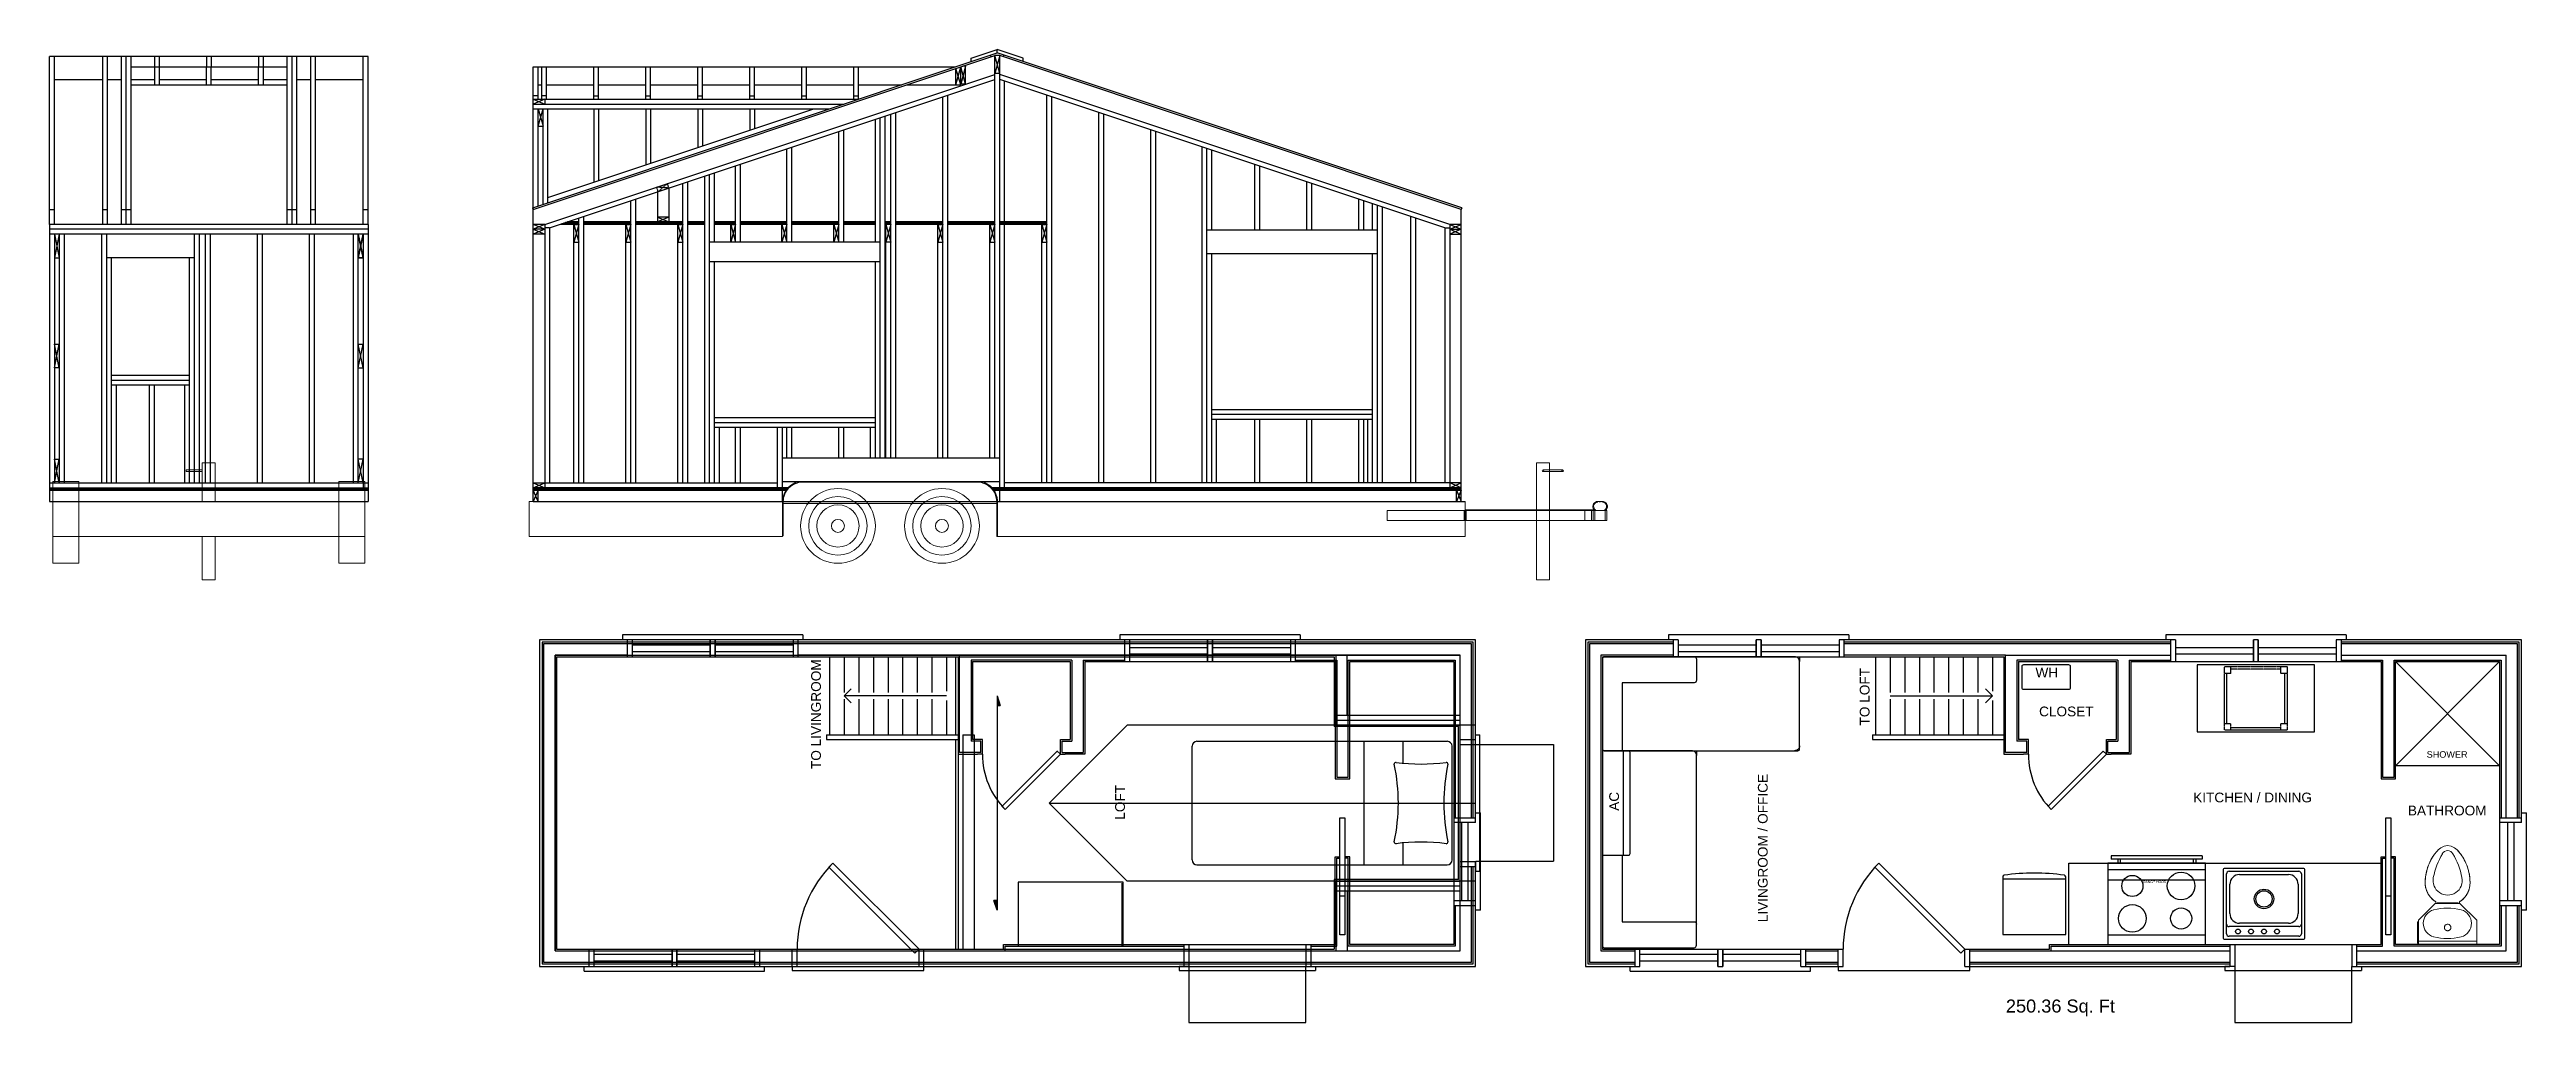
# Model space of a CAD drawing. Header units: inches. Extents: x -177 to 2825, y -2046 to -803.
# Drawn here: x 859 to 1621, y -1483 to -1183 of the extents above; entities that cross this region are included whole.
import ezdxf

# ---------------------------------------------------------------- set-up
doc = ezdxf.new("R2010")
doc.units = ezdxf.units.IN
doc.header["$MEASUREMENT"] = 0
doc.linetypes.add('HIDDEN2', pattern=[0.1875, 0.125, -0.0625])
for name, color, linetype in [('Footprint', 253, 'Continuous'), ('Hidden Line', 7, 'HIDDEN2'), ('Plumbing', 4, 'Continuous')]:
    doc.layers.add(name, color=color, linetype=linetype)
doc.layers.add('L-SITE', color=8, linetype='Continuous', lineweight=9)
doc.layers.add('P-SANR-FIXT', color=7, linetype='Continuous', lineweight=9)
doc.styles.get("Standard").update_dxf_attribs({"font": 'arial.ttf'})

msp = doc.modelspace()

# ---------------------------------------------------------------- texts
for s, height, rotation, p in [('TO LIVINGROOM', 3, 90, (1096.42, -1404.76)), ('TO LOFT', 3, 90, (1419.06, -1391.36)), ('LOFT', 3, 90, (1189.95, -1420.35)), ('LIVINGROOM / OFFICE', 3, 90, (1387.71, -1451.89)), ('AC', 3, 90, (1341.97, -1417.61)), ('250.36 Sq. Ft', 4, 0.00083, (1461.01, -1479.67))]:
    msp.add_text(s, height=height, rotation=rotation).set_placement(p)
for s, height, p in [('WH', 3, (1470.11, -1376.59)), ('CLOSET', 3, (1471.22, -1388.54)), ('SHOWER', 2, (1590.48, -1401.27)), ('KITCHEN / DINING', 3, (1518.63, -1415.01)), ('BATHROOM', 3, (1584.69, -1419.02)), ('RANGE HOOD', 0.75, (1503.21, -1439.85))]:
    msp.add_text(s, height=height).set_placement(p)

# ---------------------------------------------------------------- blocks, each defined once
blk = doc.blocks.new('FamilyGeomCombi__2530-Back0')
at = {"layer": 'P-SANR-FIXT'}
for p, q in [((-6.11, 23.79), (-6.09, 23.84)), ((-4.14, 27.61), (-4.1, 27.67)), ((4.1, 27.66), (4.14, 27.6)), ((6.1, 23.83), (6.11, 23.79)), ((-6.72, 17.39), (-6.72, 17.41)), ((-6.7, 21.42), (-6.7, 21.45)), ((-6.17, 15.89), (-6.18, 15.91)), ((6.18, 15.91), (6.17, 15.89)), ((6.7, 21.46), (6.71, 21.4)), ((6.72, 17.41), (6.72, 17.4)), ((-3.8, 12.57), (-8.95, 7.43)), ((-5.29, 14.56), (-5.3, 14.57)), ((-3.88, 13.29), (-3.9, 13.3)), ((3.68, 12.63), (-3.68, 12.63)), ((-3.63, 13.15), (-3.63, 12.63)), ((-3.25, 12.78), (-3.13, 12.78)), ((-3.25, 12.78), (-3.25, 12.63)), ((-2.86, 12.79), (-3.14, 12.79)), ((-3.14, 12.79), (-3.14, 12.78)), ((-3.13, 12.78), (3.12, 12.78)), ((-2.86, 12.78), (-2.86, 12.79)), ((3.14, 12.79), (2.86, 12.79)), ((2.86, 12.79), (2.86, 12.78)), ((3.12, 12.78), (3.25, 12.78)), ((3.14, 12.78), (3.14, 12.79)), ((3.25, 12.63), (3.25, 12.78)), ((3.62, 12.63), (3.62, 13.15)), ((8.95, 7.43), (3.8, 12.57)), ((3.9, 13.3), (3.88, 13.28)), ((5.31, 14.57), (5.29, 14.55)), ((-9.32, 6.83), (-9.32, 6.55)), ((-9.3, 6.83), (-9.32, 6.83)), ((-9.32, 6.55), (-9.3, 6.55)), ((-9.32, 0.83), (-9.32, 0.55)), ((-9.3, 0.83), (-9.32, 0.83)), ((-9.32, 0.55), (-9.3, 0.55)), ((-9.3, 6.81), (-9.3, 6.94)), ((-9, 6.94), (-9.3, 6.94)), ((-9.3, 0.56), (-9.3, 6.81)), ((-9.3, 0.44), (-9.3, 0.56)), ((-9.3, 0.44), (-9, 0.44)), ((-9, 7.3), (-9, 1)), ((9, 1), (-9, 1)), ((-9, 1), (-9, 0)), ((9, 1), (9, 7.3)), ((9, 0), (9, 1))]:
    blk.add_line(p, q, dxfattribs=at)
for points in [[(-6.7, 21.45), (-6.61, 21.94), (-6.48, 22.52), (-6.33, 23.09), (-6.15, 23.66), (-6.11, 23.79)], [(-6.09, 23.84), (-5.95, 24.22), (-5.73, 24.77), (-5.49, 25.31), (-5.23, 25.85), (-5.12, 26.06)], [(-5.12, 26.06), (-4.83, 26.55), (-4.53, 27.04), (-4.21, 27.51), (-4.14, 27.61)], [(-4.1, 27.67), (-3.87, 27.97), (-3.52, 28.42), (-3.14, 28.85), (-2.93, 29.07)], [(2.93, 29.07), (2.08, 29.77), (1.08, 30.22), (0, 30.4), (-1.08, 30.22), (-2.08, 29.77), (-2.93, 29.07)], [(2.93, 29.07), (3.31, 28.65), (3.68, 28.22), (4.03, 27.76), (4.1, 27.66)], [(4.14, 27.6), (4.36, 27.3), (4.67, 26.82), (4.96, 26.33), (5.12, 26.06)], [(5.12, 26.06), (5.39, 25.53), (5.64, 24.99), (5.87, 24.44), (6.08, 23.89), (6.1, 23.83)], [(6.11, 23.79), (6.26, 23.32), (6.42, 22.75), (6.56, 22.17), (6.68, 21.59), (6.7, 21.46)], [(-6.91, 18.99), (-6.89, 19.58), (-6.86, 20.18), (-6.8, 20.77), (-6.72, 21.36), (-6.7, 21.42)], [(-6.72, 17.41), (-6.76, 17.56), (-6.81, 17.83), (-6.85, 18.11), (-6.88, 18.38), (-6.9, 18.66), (-6.91, 18.93), (-6.91, 18.99)], [(-6.18, 15.91), (-6.22, 16), (-6.34, 16.25), (-6.44, 16.5), (-6.54, 16.76), (-6.62, 17.03), (-6.69, 17.29), (-6.72, 17.39)], [(-5.3, 14.57), (-5.33, 14.6), (-5.51, 14.82), (-5.67, 15.04), (-5.82, 15.27), (-5.96, 15.51), (-6.1, 15.75), (-6.17, 15.89)], [(6.17, 15.89), (6.13, 15.8), (5.99, 15.56), (5.85, 15.32), (5.7, 15.09), (5.54, 14.87), (5.37, 14.65), (5.31, 14.57)], [(6.72, 17.4), (6.71, 17.35), (6.64, 17.08), (6.56, 16.82), (6.46, 16.56), (6.36, 16.3), (6.25, 16.05), (6.18, 15.91)], [(6.71, 21.4), (6.77, 21.01), (6.84, 20.42), (6.88, 19.82), (6.9, 19.23), (6.91, 18.99)], [(6.91, 18.99), (6.9, 18.71), (6.88, 18.44), (6.86, 18.16), (6.82, 17.89), (6.77, 17.62), (6.72, 17.41)], [(-4.14, 13.46), (-4.36, 13.63), (-4.57, 13.81), (-4.77, 14), (-4.97, 14.19), (-5.15, 14.39), (-5.29, 14.56)], [(-3.9, 13.3), (-3.97, 13.35), (-4.08, 13.42), (-4.14, 13.46)], [(-3.63, 13.15), (-3.74, 13.21), (-3.86, 13.27), (-3.88, 13.29)], [(3.88, 13.28), (3.8, 13.24), (3.68, 13.18), (3.62, 13.15)], [(4.14, 13.46), (4.03, 13.38), (3.92, 13.31), (3.9, 13.3)], [(5.29, 14.55), (5.19, 14.44), (5.01, 14.23), (4.81, 14.04), (4.61, 13.85), (4.4, 13.67), (4.18, 13.5), (4.14, 13.46)]]:
    blk.add_lwpolyline(points, dxfattribs=at)
for centre, radius, start, end in [((7.94, 18.99), 14.84, 151.57092, 180), ((7.43, 19.26), 14.27, 136.5661, 151.57092), ((20.07, 15.5), 25, 150.21754, 168.25222), ((0, 26.99), 1.88, 29.78246, 150.21754), ((-20.07, 15.5), 25, 11.74778, 29.78246), ((-7.43, 19.26), 14.27, 28.42908, 43.4339), ((-7.94, 18.99), 14.84, 0, 28.42908), ((0, 18.99), 6.91, 180, 233.18701), ((0, 19.68), 4.5, 168.25222, 11.74778), ((0, 18.99), 6.91, 306.81299, 0), ((-3.19, 6.5), 4.3, 104.89739, 180), ((-0.07, -5.23), 16.44, 75.10261, 104.89739), ((-2.12, 16.15), 3.36, 233.18701, 243.48055), ((-3.68, 12.45), 0.172, 90, 135), ((2.12, 16.15), 3.36, 296.51945, 306.81299), ((3.68, 12.45), 0.172, 45, 90), ((3.05, 6.5), 4.3, 0, 75.10261), ((-8.83, 7.3), 0.172, 135, 180), ((-3.19, 6.5), 4.3, 180, 255.10261), ((-0.07, 18.23), 16.44, 255.10261, 284.89739), ((3.05, 6.5), 4.3, 284.89739, 360), ((8.83, 7.3), 0.172, 0, 45)]:
    blk.add_arc(centre, radius, start, end, dxfattribs=at)
for points, start_tangent, end_tangent in [([(1.01, 5.22), (0.96, 5.52), (0.82, 5.8), (0.6, 6.02), (0.32, 6.17), (0.01, 6.22), (-0.3, 6.17), (-0.59, 6.02), (-0.81, 5.8), (-0.95, 5.52), (-0.99, 5.22)], (0, 1), (0, -1)), ([(-0.99, 5.22), (-0.98, 5.05), (-0.93, 4.88), (-0.9, 4.8), (-0.86, 4.73), (-0.82, 4.65), (-0.77, 4.58), (-0.71, 4.52), (-0.65, 4.46), (-0.58, 4.41), (-0.5, 4.36), (-0.43, 4.32), (-0.34, 4.28), (-0.17, 4.24), (0.01, 4.22), (0.19, 4.23), (0.36, 4.28), (0.44, 4.32), (0.52, 4.36), (0.59, 4.41), (0.66, 4.46), (0.72, 4.52), (0.78, 4.58), (0.83, 4.65), (0.88, 4.73), (0.92, 4.8), (0.95, 4.88), (0.99, 5.05), (1.01, 5.22)], (0, -1), (0, 1))]:
    blk.add_spline(points, degree=3, dxfattribs=dict(at, start_tangent=start_tangent, end_tangent=end_tangent))

# ---------------------------------------------------------------- hatches: boundary and pattern name
h = msp.add_hatch(color=256)
h.dxf.hatch_style = 1
h.paths.add_polyline_path([(1150.61, -1382.22), (1150.61, -1385.22), (1151.61, -1385.22)])
h = msp.add_hatch(color=256)
h.dxf.hatch_style = 1
h.paths.add_polyline_path([(1150.61, -1448.22), (1150.61, -1445.22), (1149.61, -1445.22)])

# ---------------------------------------------------------------- linework, layer by layer
for p, q in [((859.09, -1237.22), (859.09, -1185.51)), ((957.09, -1185.51), (859.09, -1185.51)), ((860.59, -1237.22), (860.59, -1185.51)), ((875.34, -1185.51), (875.34, -1237.22)), ((876.84, -1185.51), (876.84, -1237.22)), ((881.09, -1185.51), (881.09, -1237.22)), ((882.59, -1185.51), (882.59, -1237.22)), ((884.09, -1185.51), (884.09, -1237.22)), ((884.09, -1188.75), (932.09, -1188.75)), ((891.34, -1185.51), (891.34, -1188.75)), ((892.84, -1185.51), (892.84, -1188.75)), ((907.34, -1185.51), (907.34, -1188.75)), ((908.84, -1185.51), (908.84, -1188.75)), ((923.34, -1185.51), (923.34, -1188.75)), ((924.84, -1185.51), (924.84, -1188.75)), ((932.09, -1185.51), (932.09, -1237.22)), ((933.59, -1185.51), (933.59, -1237.22)), ((935.09, -1185.51), (935.09, -1237.22)), ((939.34, -1185.51), (939.34, -1237.22)), ((940.84, -1185.51), (940.84, -1237.22)), ((955.59, -1237.22), (955.59, -1185.51)), ((957.09, -1237.22), (957.09, -1185.51)), ((1007.77, -1232.11), (1150.68, -1184.47)), ((1007.77, -1232.11), (1150.68, -1184.47)), ((1007.93, -1232.58), (1149.93, -1185.25)), ((1007.93, -1232.06), (1007.93, -1188.75)), ((1007.93, -1188.75), (1137.84, -1188.75)), ((1009.43, -1198.69), (1009.43, -1188.75)), ((1010.53, -1198.69), (1010.53, -1188.75)), ((1012.03, -1198.69), (1012.03, -1188.75)), ((1026.53, -1198.69), (1026.53, -1188.75)), ((1028.03, -1198.69), (1028.03, -1188.75)), ((1042.53, -1198.69), (1042.53, -1188.75)), ((1044.03, -1198.69), (1044.03, -1188.75)), ((1058.53, -1198.69), (1058.53, -1188.75)), ((1060.03, -1198.69), (1060.03, -1188.75)), ((1074.53, -1198.69), (1074.53, -1188.75)), ((1076.03, -1198.69), (1076.03, -1188.75)), ((1090.53, -1198.69), (1090.53, -1188.75)), ((1092.03, -1198.69), (1092.03, -1188.75)), ((1106.53, -1198.69), (1106.53, -1188.75)), ((1108.03, -1198.69), (1108.03, -1188.75)), ((1137.93, -1194.25), (1139.43, -1188.75)), ((1140.93, -1188.55), (1139.43, -1194.05)), ((1140.93, -1194.05), (1139.43, -1188.75)), ((1142.68, -1186.09), (1150.68, -1183.42)), ((1142.68, -1187.14), (1142.68, -1186.09)), ((1148.78, -1185.63), (1148.62, -1185.16)), ((1149.93, -1192.5), (1149.93, -1185.25)), ((1151.43, -1185.25), (1149.93, -1185.25)), ((1151.43, -1190.75), (1149.93, -1185.25)), ((1151.43, -1185.25), (1149.93, -1190.75)), ((1158.68, -1186.09), (1150.68, -1183.42)), ((1150.68, -1184.47), (1150.68, -1183.42)), ((1293.58, -1232.11), (1150.68, -1184.47)), ((1293.43, -1232.58), (1151.43, -1185.25)), ((1151.43, -1192.5), (1151.43, -1185.25)), ((1152.57, -1185.63), (1152.73, -1185.16)), ((1158.68, -1187.14), (1158.68, -1186.09)), ((875.34, -1192.76), (860.59, -1192.76)), ((881.09, -1192.76), (876.84, -1192.76)), ((884.09, -1194.25), (932.09, -1194.25)), ((939.34, -1192.76), (935.09, -1192.76)), ((955.59, -1192.76), (940.84, -1192.76)), ((1009.43, -1194.25), (1010.53, -1194.25)), ((1011.43, -1237.22), (1149.93, -1191.05)), ((1012.03, -1194.25), (1026.53, -1194.25)), ((1012.93, -1238.3), (1149.93, -1192.63)), ((1028.03, -1194.25), (1042.53, -1194.25)), ((1044.03, -1194.25), (1058.53, -1194.25)), ((1060.03, -1194.25), (1074.53, -1194.25)), ((1076.03, -1194.25), (1090.53, -1194.25)), ((1092.03, -1194.25), (1106.53, -1194.25)), ((1108.03, -1194.25), (1121.34, -1194.25)), ((1139.43, -1194.25), (1137.93, -1189.25)), ((1151.43, -1190.75), (1149.93, -1190.75)), ((1149.93, -1309.01), (1149.93, -1192.5)), ((1289.93, -1237.22), (1151.43, -1191.05)), ((1151.43, -1322.47), (1151.43, -1192.5)), ((1288.43, -1238.3), (1151.43, -1192.63)), ((1152.93, -1318.22), (1152.93, -1193.13)), ((1009.43, -1197.67), (1007.93, -1197.67)), ((1007.93, -1198.69), (1108.03, -1198.69)), ((1011.43, -1198.69), (1007.93, -1200.19)), ((1007.93, -1198.69), (1011.43, -1200.19)), ((1007.93, -1200.19), (1103.53, -1200.19)), ((1007.93, -1201.69), (1099.03, -1201.69)), ((1009.43, -1231.56), (1009.43, -1201.69)), ((1009.43, -1206.94), (1010.93, -1201.69)), ((1009.43, -1201.69), (1010.93, -1206.94)), ((1012.03, -1197.67), (1010.53, -1197.67)), ((1010.93, -1231.06), (1010.93, -1201.69)), ((1011.43, -1198.69), (1011.43, -1200.19)), ((1012.43, -1228.98), (1094.28, -1201.69)), ((1012.43, -1230.56), (1012.43, -1201.69)), ((1026.53, -1197.67), (1028.03, -1197.67)), ((1026.53, -1201.69), (1026.53, -1224.28)), ((1028.03, -1201.69), (1028.03, -1223.78)), ((1042.53, -1197.67), (1044.03, -1197.67)), ((1042.53, -1201.69), (1042.53, -1218.94)), ((1044.03, -1201.69), (1044.03, -1218.44)), ((1058.53, -1197.67), (1060.03, -1197.67)), ((1058.53, -1201.69), (1058.53, -1213.61)), ((1060.03, -1201.69), (1060.03, -1213.11)), ((1074.53, -1197.67), (1076.03, -1197.67)), ((1074.53, -1201.69), (1074.53, -1208.28)), ((1076.03, -1201.69), (1076.03, -1207.78)), ((1090.53, -1197.67), (1092.03, -1197.67)), ((1106.53, -1197.67), (1108.03, -1197.67)), ((1116.18, -1309.01), (1116.18, -1203.88)), ((1117.93, -1309.01), (1117.93, -1203.3)), ((1119.43, -1309.01), (1119.43, -1202.8)), ((1133.93, -1309.01), (1133.93, -1197.96)), ((1135.43, -1309.01), (1135.43, -1197.46)), ((1165.93, -1316.72), (1165.93, -1197.46)), ((1167.43, -1316.72), (1167.43, -1197.96)), ((1181.93, -1316.72), (1181.93, -1202.8)), ((1183.43, -1316.72), (1183.43, -1203.3)), ((1009.43, -1206.94), (1010.93, -1206.94)), ((1101.93, -1242.72), (1101.93, -1208.63)), ((1103.43, -1242.72), (1103.43, -1208.13)), ((1113.18, -1242.72), (1113.18, -1204.88)), ((1114.68, -1309.01), (1114.68, -1204.38)), ((1197.93, -1316.72), (1197.93, -1208.13)), ((1199.43, -1316.72), (1199.43, -1208.63)), ((1070.18, -1242.72), (1070.18, -1219.21)), ((1071.68, -1242.72), (1071.68, -1218.71)), ((1085.93, -1242.72), (1085.93, -1213.96)), ((1087.43, -1242.72), (1087.43, -1213.46)), ((1213.68, -1316.72), (1213.68, -1213.38)), ((1215.18, -1316.72), (1215.18, -1213.88)), ((1216.68, -1238.97), (1216.68, -1214.38)), ((1229.93, -1238.97), (1229.93, -1218.8)), ((1231.43, -1238.97), (1231.43, -1219.3)), ((1049.68, -1226.05), (1049.68, -1236.47)), ((1053.93, -1316.72), (1053.93, -1224.63)), ((1055.43, -1316.72), (1055.43, -1224.13)), ((1060.68, -1316.72), (1060.68, -1222.38)), ((1062.18, -1316.72), (1062.18, -1221.88)), ((1063.68, -1242.72), (1063.68, -1221.38)), ((1245.93, -1238.97), (1245.93, -1224.13)), ((1247.43, -1238.97), (1247.43, -1224.63)), ((859.09, -1232.58), (860.59, -1232.58)), ((875.34, -1232.58), (876.84, -1232.58)), ((881.09, -1232.58), (884.09, -1232.58)), ((932.09, -1232.58), (935.09, -1232.58)), ((939.34, -1232.58), (940.84, -1232.58)), ((955.59, -1232.58), (957.09, -1232.58)), ((1007.77, -1232.11), (1007.93, -1232.58)), ((1007.93, -1232.58), (1007.77, -1232.11)), ((1007.93, -1237.22), (1007.93, -1232.58)), ((1037.93, -1316.72), (1037.93, -1229.96)), ((1039.43, -1316.72), (1039.43, -1229.46)), ((1046.18, -1227.21), (1046.18, -1236.47)), ((1261.93, -1238.97), (1261.93, -1229.46)), ((1263.43, -1238.97), (1263.43, -1229.96)), ((1266.18, -1238.97), (1266.18, -1230.88)), ((1267.68, -1316.72), (1267.68, -1231.38)), ((1269.18, -1316.72), (1269.18, -1231.88)), ((1293.58, -1232.11), (1293.43, -1232.58)), ((1293.43, -1237.22), (1293.43, -1232.58)), ((859.09, -1237.22), (859.09, -1322.47)), ((957.09, -1237.22), (859.09, -1237.22)), ((957.09, -1238.72), (859.09, -1238.72)), ((957.09, -1240.22), (859.09, -1240.22)), ((860.59, -1240.22), (860.59, -1316.72)), ((860.59, -1240.22), (862.09, -1247.47)), ((862.09, -1240.22), (860.59, -1247.47)), ((862.09, -1240.22), (862.09, -1316.72)), ((863.59, -1240.22), (863.59, -1316.72)), ((875.09, -1240.22), (875.09, -1316.72)), ((876.59, -1240.22), (876.59, -1316.72)), ((903.59, -1240.22), (903.59, -1316.72)), ((905.09, -1240.22), (905.09, -1316.72)), ((907.09, -1316.72), (907.09, -1240.22)), ((908.59, -1316.72), (908.59, -1240.22)), ((923.09, -1316.72), (923.09, -1240.22)), ((924.59, -1316.72), (924.59, -1240.22)), ((939.09, -1316.72), (939.09, -1240.22)), ((940.59, -1316.72), (940.59, -1240.22)), ((952.59, -1316.72), (952.59, -1240.22)), ((954.09, -1316.72), (954.09, -1240.22)), ((954.09, -1247.47), (955.59, -1240.22)), ((955.59, -1247.47), (954.09, -1240.22)), ((955.59, -1240.22), (954.09, -1247.47)), ((954.09, -1240.22), (955.59, -1247.47)), ((955.59, -1240.22), (955.59, -1318.22)), ((955.59, -1240.22), (955.59, -1316.72)), ((957.09, -1237.22), (957.09, -1322.47)), ((1007.93, -1322.47), (1007.93, -1237.22)), ((1011.43, -1237.22), (1007.93, -1237.22)), ((1011.43, -1238.72), (1007.93, -1237.22)), ((1011.43, -1237.22), (1007.93, -1238.72)), ((1011.43, -1238.72), (1007.93, -1238.72)), ((1007.93, -1238.72), (1011.43, -1240.22)), ((1011.43, -1238.72), (1007.93, -1240.22)), ((1011.43, -1240.22), (1007.93, -1240.22)), ((1011.43, -1237.22), (1011.43, -1318.22)), ((1012.93, -1238.3), (1011.43, -1238.3)), ((1012.93, -1238.3), (1012.93, -1316.72)), ((1021.93, -1237.22), (1016.17, -1237.22)), ((1021.93, -1237.03), (1016.73, -1237.03)), ((1021.93, -1236.84), (1017.29, -1236.84)), ((1021.93, -1236.65), (1017.86, -1236.65)), ((1021.93, -1236.47), (1018.42, -1236.47)), ((1020.43, -1316.72), (1020.43, -1237.22)), ((1020.43, -1237.22), (1021.93, -1237.22)), ((1020.43, -1237.22), (1021.93, -1242.72)), ((1021.93, -1237.22), (1020.43, -1242.72)), ((1021.93, -1316.72), (1021.93, -1235.3)), ((1023.43, -1316.72), (1023.43, -1234.8)), ((1037.93, -1236.47), (1023.43, -1236.47)), ((1037.93, -1236.65), (1023.43, -1236.65)), ((1037.93, -1236.84), (1023.43, -1236.84)), ((1037.93, -1237.03), (1023.43, -1237.03)), ((1037.93, -1237.22), (1023.43, -1237.22)), ((1036.43, -1316.72), (1036.43, -1237.22)), ((1036.43, -1237.22), (1037.93, -1237.22)), ((1036.43, -1237.22), (1037.93, -1242.72)), ((1037.93, -1237.22), (1036.43, -1242.72)), ((1053.93, -1236.47), (1039.43, -1236.47)), ((1053.93, -1236.65), (1039.43, -1236.65)), ((1053.93, -1236.84), (1039.43, -1236.84)), ((1053.93, -1237.03), (1039.43, -1237.03)), ((1053.93, -1237.22), (1039.43, -1237.22)), ((1049.68, -1234.97), (1046.18, -1234.97)), ((1046.18, -1234.97), (1049.68, -1236.47)), ((1049.68, -1234.97), (1046.18, -1236.47)), ((1052.43, -1316.72), (1052.43, -1237.22)), ((1052.43, -1237.22), (1053.93, -1237.22)), ((1052.43, -1237.22), (1053.93, -1242.72)), ((1053.93, -1237.22), (1052.43, -1242.72)), ((1060.68, -1236.47), (1055.43, -1236.47)), ((1060.68, -1236.65), (1055.43, -1236.65)), ((1060.68, -1236.84), (1055.43, -1236.84)), ((1060.68, -1237.03), (1055.43, -1237.03)), ((1060.68, -1237.22), (1055.43, -1237.22)), ((1070.18, -1236.47), (1063.68, -1236.47)), ((1070.18, -1236.65), (1063.68, -1236.65)), ((1070.18, -1236.84), (1063.68, -1236.84)), ((1070.18, -1237.03), (1063.68, -1237.03)), ((1070.18, -1237.22), (1063.68, -1237.22)), ((1068.68, -1242.72), (1068.68, -1237.22)), ((1068.68, -1237.22), (1070.18, -1237.22)), ((1068.68, -1237.22), (1070.18, -1242.72)), ((1070.18, -1237.22), (1068.68, -1242.72)), ((1085.93, -1236.47), (1071.68, -1236.47)), ((1085.93, -1236.65), (1071.68, -1236.65)), ((1085.93, -1236.84), (1071.68, -1236.84)), ((1085.93, -1237.03), (1071.68, -1237.03)), ((1085.93, -1237.22), (1071.68, -1237.22)), ((1084.43, -1242.72), (1084.43, -1237.22)), ((1085.93, -1237.22), (1084.43, -1237.22)), ((1084.43, -1237.22), (1085.93, -1242.72)), ((1085.93, -1237.22), (1084.43, -1242.72)), ((1101.93, -1236.47), (1087.43, -1236.47)), ((1101.93, -1236.65), (1087.43, -1236.65)), ((1101.93, -1236.84), (1087.43, -1236.84)), ((1101.93, -1237.03), (1087.43, -1237.03)), ((1101.93, -1237.22), (1087.43, -1237.22)), ((1100.43, -1242.72), (1100.43, -1237.22)), ((1101.93, -1237.22), (1100.43, -1237.22)), ((1100.43, -1237.22), (1101.93, -1242.72)), ((1101.93, -1237.22), (1100.43, -1242.72)), ((1113.18, -1236.47), (1103.43, -1236.47)), ((1113.18, -1236.65), (1103.43, -1236.65)), ((1113.18, -1236.84), (1103.43, -1236.84)), ((1113.18, -1237.03), (1103.43, -1237.03)), ((1113.18, -1237.22), (1103.43, -1237.22)), ((1117.93, -1236.47), (1116.18, -1236.47)), ((1117.93, -1236.65), (1116.18, -1236.65)), ((1117.93, -1236.84), (1116.18, -1236.84)), ((1117.93, -1237.03), (1116.18, -1237.03)), ((1117.93, -1237.22), (1116.18, -1237.22)), ((1116.43, -1309.01), (1116.43, -1237.22)), ((1117.93, -1237.22), (1116.43, -1237.22)), ((1116.43, -1237.22), (1117.93, -1242.72)), ((1117.93, -1237.22), (1116.43, -1242.72)), ((1133.93, -1236.47), (1119.43, -1236.47)), ((1133.93, -1236.65), (1119.43, -1236.65)), ((1133.93, -1236.84), (1119.43, -1236.84)), ((1133.93, -1237.03), (1119.43, -1237.03)), ((1133.93, -1237.22), (1119.43, -1237.22)), ((1132.43, -1309.01), (1132.43, -1237.22)), ((1132.43, -1237.22), (1133.93, -1237.22)), ((1132.43, -1237.22), (1133.93, -1242.72)), ((1133.93, -1237.22), (1132.43, -1242.72)), ((1149.93, -1236.47), (1135.43, -1236.47)), ((1149.93, -1236.65), (1135.43, -1236.65)), ((1149.93, -1236.84), (1135.43, -1236.84)), ((1149.93, -1237.03), (1135.43, -1237.03)), ((1149.93, -1237.22), (1135.43, -1237.22)), ((1148.43, -1309.01), (1148.43, -1237.22)), ((1148.43, -1237.22), (1149.93, -1237.22)), ((1148.43, -1237.22), (1149.93, -1242.72)), ((1149.93, -1237.22), (1148.43, -1242.72)), ((1165.93, -1236.47), (1151.43, -1236.47)), ((1165.93, -1236.65), (1151.43, -1236.65)), ((1165.93, -1236.84), (1151.43, -1236.84)), ((1165.93, -1237.03), (1151.43, -1237.03)), ((1165.93, -1237.22), (1151.43, -1237.22)), ((1164.43, -1316.72), (1164.43, -1237.22)), ((1164.43, -1237.22), (1165.93, -1237.22)), ((1164.43, -1237.22), (1165.93, -1242.72)), ((1165.93, -1237.22), (1164.43, -1242.72)), ((1267.68, -1238.97), (1215.18, -1238.97)), ((1267.68, -1238.97), (1215.18, -1238.97)), ((1277.93, -1316.72), (1277.93, -1234.8)), ((1279.43, -1316.72), (1279.43, -1235.3)), ((1288.43, -1238.3), (1288.43, -1316.72)), ((1288.43, -1238.3), (1289.93, -1238.3)), ((1289.93, -1237.22), (1289.93, -1318.22)), ((1289.93, -1238.72), (1293.43, -1237.22)), ((1289.93, -1237.22), (1293.43, -1238.72)), ((1293.43, -1237.22), (1289.93, -1237.22)), ((1289.93, -1238.72), (1293.43, -1238.72)), ((1293.43, -1238.72), (1289.93, -1240.22)), ((1289.93, -1238.72), (1293.43, -1240.22)), ((1289.93, -1240.22), (1289.93, -1318.22)), ((1289.93, -1240.22), (1293.43, -1240.22)), ((1293.43, -1322.47), (1293.43, -1237.22)), ((860.59, -1247.47), (862.09, -1247.47)), ((903.59, -1247.47), (876.59, -1247.47)), ((878.09, -1247.47), (878.09, -1316.72)), ((902.09, -1247.47), (902.09, -1316.72)), ((954.09, -1247.47), (955.59, -1247.47)), ((955.59, -1247.47), (954.09, -1247.47)), ((1020.43, -1242.72), (1021.93, -1242.72)), ((1036.43, -1242.72), (1037.93, -1242.72)), ((1052.43, -1242.72), (1053.93, -1242.72)), ((1114.68, -1242.72), (1062.18, -1242.72)), ((1114.68, -1248.72), (1062.18, -1248.72)), ((1063.68, -1316.72), (1063.68, -1248.72)), ((1113.18, -1309.01), (1113.18, -1248.72)), ((1117.93, -1242.72), (1116.43, -1242.72)), ((1132.43, -1242.72), (1133.93, -1242.72)), ((1148.43, -1242.72), (1149.93, -1242.72)), ((1164.43, -1242.72), (1165.93, -1242.72)), ((1267.68, -1246.22), (1215.18, -1246.22)), ((1216.68, -1316.72), (1216.68, -1246.22)), ((1266.18, -1316.72), (1266.18, -1246.22)), ((860.59, -1281.34), (862.09, -1274.09)), ((862.09, -1281.34), (860.59, -1274.09)), ((860.59, -1274.09), (862.09, -1274.09)), ((954.09, -1281.34), (955.59, -1274.09)), ((955.59, -1281.34), (954.09, -1274.09)), ((954.09, -1274.09), (955.59, -1274.09)), ((862.09, -1281.34), (860.59, -1281.34)), ((878.09, -1283.59), (902.09, -1283.59)), ((878.09, -1285.09), (902.09, -1285.09)), ((878.09, -1286.59), (902.09, -1286.59)), ((879.59, -1286.59), (879.59, -1316.72)), ((889.84, -1316.72), (889.84, -1286.59)), ((891.34, -1316.72), (891.34, -1286.59)), ((900.59, -1286.59), (900.59, -1316.72)), ((954.09, -1281.34), (955.59, -1281.34)), ((1266.18, -1294.22), (1216.68, -1294.22)), ((1113.18, -1296.72), (1063.68, -1296.72)), ((1113.18, -1298.22), (1063.68, -1298.22)), ((1113.18, -1299.72), (1063.68, -1299.72)), ((1065.18, -1316.72), (1065.18, -1299.72)), ((1070.18, -1316.72), (1070.18, -1299.72)), ((1071.68, -1316.72), (1071.68, -1299.72)), ((1083.09, -1318.22), (1083.09, -1299.72)), ((1084.59, -1322.47), (1084.59, -1299.72)), ((1085.93, -1309.01), (1085.93, -1299.72)), ((1087.43, -1309.01), (1087.43, -1299.72)), ((1101.93, -1309.01), (1101.93, -1299.72)), ((1103.43, -1309.01), (1103.43, -1299.72)), ((1111.68, -1309.01), (1111.68, -1299.72)), ((1266.18, -1295.72), (1216.68, -1295.72)), ((1266.18, -1297.22), (1216.68, -1297.22)), ((1218.18, -1316.72), (1218.18, -1297.22)), ((1229.93, -1316.72), (1229.93, -1297.22)), ((1231.43, -1316.72), (1231.43, -1297.22)), ((1245.93, -1316.72), (1245.93, -1297.22)), ((1247.43, -1316.72), (1247.43, -1297.22)), ((1261.93, -1316.72), (1261.93, -1297.22)), ((1263.43, -1316.72), (1263.43, -1297.22)), ((1264.68, -1316.72), (1264.68, -1297.22)), ((860.59, -1316.72), (862.09, -1309.47)), ((862.09, -1316.72), (860.59, -1309.47)), ((860.59, -1309.47), (862.09, -1309.47)), ((955.59, -1316.72), (954.09, -1309.47)), ((954.09, -1316.72), (955.59, -1309.47)), ((955.59, -1309.47), (954.09, -1309.47)), ((1084.59, -1309.01), (1151.43, -1309.01)), ((859.09, -1316.72), (957.09, -1316.72)), ((859.09, -1318.22), (957.09, -1318.22)), ((1007.93, -1316.72), (1011.43, -1318.22)), ((1007.93, -1318.22), (1011.43, -1316.72)), ((1007.93, -1316.72), (1083.09, -1316.72)), ((1086.3, -1318.22), (1007.93, -1318.22)), ((1007.93, -1318.22), (1086.3, -1318.22)), ((1084.59, -1316.26), (1151.43, -1316.26)), ((1293.43, -1318.22), (1149.05, -1318.22)), ((1293.43, -1316.72), (1152.93, -1316.72)), ((1293.43, -1318.22), (1289.93, -1316.72)), ((1289.93, -1318.22), (1293.43, -1316.72)), ((859.09, -1318.4), (957.09, -1318.4)), ((859.09, -1318.59), (957.09, -1318.59)), ((859.09, -1318.78), (957.09, -1318.78)), ((859.09, -1318.97), (957.09, -1318.97)), ((859.09, -1322.47), (957.09, -1322.47)), ((1007.93, -1318.4), (1086.13, -1318.4)), ((1007.93, -1318.59), (1085.97, -1318.59)), ((1007.93, -1318.78), (1085.82, -1318.78)), ((1007.93, -1318.97), (1085.69, -1318.97)), ((1009.43, -1318.97), (1007.93, -1322.47)), ((1009.43, -1322.47), (1007.93, -1318.97)), ((1007.93, -1322.47), (1293.43, -1322.47)), ((1009.43, -1322.47), (1009.43, -1318.97)), ((1149.22, -1318.4), (1293.43, -1318.4)), ((1149.38, -1318.59), (1293.43, -1318.59)), ((1149.52, -1318.78), (1293.43, -1318.78)), ((1149.66, -1318.97), (1293.43, -1318.97)), ((1291.93, -1322.47), (1291.93, -1318.97)), ((1293.43, -1318.97), (1291.93, -1322.47)), ((1291.93, -1318.97), (1293.43, -1322.47)), ((1412.67, -1363.47), (1357.17, -1363.47)), ((1357.17, -1363.47), (1357.17, -1364.97)), ((1412.67, -1363.47), (1412.67, -1364.97)), ((1565.67, -1363.47), (1510.17, -1363.47)), ((1510.17, -1363.47), (1510.17, -1364.97)), ((1565.67, -1363.47), (1565.67, -1364.97)), ((1297.86, -1364.97), (1009.86, -1364.97)), ((1009.86, -1364.97), (1009.86, -1465.47)), ((1014.61, -1460.72), (1014.61, -1369.72)), ((1014.61, -1369.72), (1254.36, -1369.72)), ((1015.11, -1460.22), (1015.11, -1370.22)), ((1015.11, -1370.22), (1254.36, -1370.22)), ((1099.07, -1370.22), (1099.07, -1394.22)), ((1103.57, -1370.22), (1103.57, -1381.22)), ((1108.07, -1370.22), (1108.07, -1381.22)), ((1112.57, -1370.22), (1112.57, -1381.22)), ((1117.07, -1370.22), (1117.07, -1381.22)), ((1121.57, -1370.22), (1121.57, -1381.22)), ((1126.07, -1370.22), (1126.07, -1381.22)), ((1130.57, -1370.22), (1130.57, -1381.22)), ((1135.07, -1370.22), (1135.07, -1380.8)), ((1293.11, -1369.72), (1137.86, -1369.72)), ((1137.86, -1370.22), (1137.86, -1394.22)), ((1138.61, -1370.22), (1138.61, -1460.22)), ((1254.36, -1370.22), (1254.36, -1391.72)), ((1254.86, -1369.72), (1254.86, -1391.22)), ((1258.36, -1388.22), (1258.36, -1369.72)), ((1293.11, -1460.72), (1293.11, -1369.72)), ((1297.86, -1397.22), (1297.86, -1364.97)), ((1358.67, -1364.97), (1331.67, -1364.97)), ((1358.67, -1365.72), (1332.42, -1365.72)), ((1358.67, -1366.22), (1332.92, -1366.22)), ((1358.67, -1369.72), (1336.42, -1369.72)), ((1336.92, -1370.22), (1336.92, -1460.22)), ((1336.92, -1370.22), (1460.42, -1370.22)), ((1360.17, -1364.97), (1357.17, -1364.97)), ((1358.67, -1364.97), (1358.67, -1370.22)), ((1360.17, -1364.97), (1360.17, -1370.22)), ((1360.17, -1366.59), (1384.17, -1366.59)), ((1360.17, -1366.59), (1384.17, -1366.59)), ((1360.17, -1368.59), (1384.17, -1368.59)), ((1360.17, -1368.59), (1384.17, -1368.59)), ((1384.17, -1370.22), (1384.17, -1364.97)), ((1384.17, -1364.97), (1384.17, -1370.22)), ((1385.67, -1364.97), (1384.17, -1364.97)), ((1385.67, -1364.97), (1385.67, -1370.22)), ((1385.67, -1370.22), (1385.67, -1364.97)), ((1385.67, -1366.59), (1409.67, -1366.59)), ((1385.67, -1366.59), (1409.67, -1366.59)), ((1385.67, -1368.59), (1409.67, -1368.59)), ((1385.67, -1368.59), (1409.67, -1368.59)), ((1397.52, -1397.62), (1397.52, -1371.72)), ((1412.67, -1364.97), (1409.67, -1364.97)), ((1409.67, -1364.97), (1409.67, -1370.22)), ((1511.67, -1364.97), (1411.17, -1364.97)), ((1411.17, -1364.97), (1411.17, -1370.22)), ((1511.67, -1365.72), (1411.17, -1365.72)), ((1511.67, -1366.22), (1411.17, -1366.22)), ((1460.92, -1369.72), (1411.17, -1369.72)), ((1420.88, -1370.22), (1420.88, -1394.22)), ((1425.38, -1370.22), (1425.38, -1381.22)), ((1429.88, -1370.22), (1429.88, -1381.22)), ((1434.38, -1370.22), (1434.38, -1381.22)), ((1438.88, -1370.22), (1438.88, -1381.22)), ((1443.38, -1370.22), (1443.38, -1381.22)), ((1447.88, -1370.22), (1447.88, -1381.22)), ((1452.38, -1370.22), (1452.38, -1381.22)), ((1456.88, -1370.22), (1456.88, -1380.8)), ((1460.42, -1370.22), (1460.42, -1400.22)), ((1460.92, -1399.72), (1460.92, -1369.72)), ((1460.92, -1369.72), (1511.67, -1369.72)), ((1495.42, -1371.22), (1464.42, -1371.22)), ((1464.42, -1371.22), (1464.42, -1396.22)), ((1464.92, -1371.72), (1494.92, -1371.72)), ((1464.92, -1371.72), (1494.92, -1371.72)), ((1464.92, -1371.72), (1464.92, -1395.72)), ((1494.92, -1371.72), (1494.92, -1395.72)), ((1495.42, -1371.22), (1495.42, -1396.22)), ((1498.92, -1371.22), (1498.92, -1399.72)), ((1498.92, -1371.22), (1511.67, -1371.22)), ((1499.42, -1371.72), (1499.42, -1400.22)), ((1499.42, -1371.72), (1576.42, -1371.72)), ((1513.17, -1364.97), (1510.17, -1364.97)), ((1511.67, -1364.97), (1511.67, -1371.72)), ((1513.17, -1364.97), (1513.17, -1371.72)), ((1513.17, -1367.34), (1537.17, -1367.34)), ((1513.17, -1367.34), (1537.17, -1367.34)), ((1513.17, -1369.34), (1537.17, -1369.34)), ((1513.17, -1369.34), (1537.17, -1369.34)), ((1537.17, -1371.72), (1537.17, -1364.97)), ((1537.17, -1364.97), (1537.17, -1371.72)), ((1538.67, -1364.97), (1537.17, -1364.97)), ((1538.67, -1371.72), (1538.67, -1364.97)), ((1538.67, -1364.97), (1538.67, -1371.72)), ((1538.67, -1367.34), (1562.67, -1367.34)), ((1538.67, -1367.34), (1562.67, -1367.34)), ((1538.67, -1369.34), (1562.67, -1369.34)), ((1538.67, -1369.34), (1562.67, -1369.34)), ((1565.67, -1364.97), (1562.67, -1364.97)), ((1562.67, -1364.97), (1562.67, -1371.72)), ((1619.67, -1364.97), (1564.17, -1364.97)), ((1564.17, -1364.97), (1564.17, -1371.72)), ((1618.92, -1365.72), (1564.17, -1365.72)), ((1618.42, -1366.22), (1564.17, -1366.22)), ((1564.17, -1369.72), (1614.92, -1369.72)), ((1564.17, -1371.22), (1576.92, -1371.22)), ((1576.42, -1371.72), (1576.42, -1407.72)), ((1576.92, -1371.22), (1576.92, -1407.22)), ((1580.42, -1369.72), (1614.92, -1369.72)), ((1580.42, -1407.22), (1580.42, -1371.22)), ((1580.42, -1371.22), (1613.42, -1371.22)), ((1580.92, -1407.72), (1580.92, -1371.72)), ((1580.92, -1371.72), (1612.92, -1371.72)), ((1580.92, -1371.72), (1612.92, -1403.72)), ((1612.92, -1371.72), (1580.92, -1403.72)), ((1612.92, -1371.72), (1612.92, -1458.72)), ((1613.42, -1371.22), (1613.42, -1419.72)), ((1614.92, -1419.72), (1614.92, -1369.72)), ((1618.42, -1419.72), (1618.42, -1366.22)), ((1618.92, -1419.72), (1618.92, -1365.72)), ((1619.67, -1419.72), (1619.67, -1364.97)), ((1519.9, -1372.72), (1519.9, -1393.32)), ((1555.95, -1372.72), (1519.9, -1372.72)), ((1555.95, -1393.32), (1555.95, -1372.72)), ((1103.57, -1382.22), (1105.69, -1380.09)), ((1103.57, -1382.22), (1105.69, -1380.09)), ((1135.07, -1382.22), (1103.57, -1382.22)), ((1103.57, -1382.22), (1105.69, -1384.34)), ((1103.57, -1382.22), (1105.69, -1384.34)), ((1103.57, -1383.22), (1103.57, -1394.22)), ((1108.07, -1383.22), (1108.07, -1394.22)), ((1112.57, -1383.22), (1112.57, -1394.22)), ((1117.07, -1383.22), (1117.07, -1394.22)), ((1121.57, -1383.22), (1121.57, -1394.22)), ((1126.07, -1383.22), (1126.07, -1394.22)), ((1130.57, -1383.22), (1130.57, -1394.22)), ((1135.07, -1383.63), (1135.07, -1394.22)), ((1150.61, -1382.22), (1150.61, -1448.22)), ((1150.61, -1382.22), (1151.61, -1385.22)), ((1150.61, -1385.22), (1151.61, -1385.22)), ((1425.38, -1382.22), (1456.88, -1382.22)), ((1425.38, -1383.22), (1425.38, -1394.22)), ((1429.88, -1383.22), (1429.88, -1394.22)), ((1434.38, -1383.22), (1434.38, -1394.22)), ((1438.88, -1383.22), (1438.88, -1394.22)), ((1443.38, -1383.22), (1443.38, -1394.22)), ((1447.88, -1383.22), (1447.88, -1394.22)), ((1452.38, -1383.22), (1452.38, -1394.22)), ((1456.88, -1382.22), (1454.76, -1380.09)), ((1456.88, -1382.22), (1454.76, -1384.34)), ((1456.88, -1383.63), (1456.88, -1394.22)), ((1098.14, -1394.22), (1138.61, -1394.22)), ((1098.14, -1394.22), (1098.14, -1395.72)), ((1140.11, -1394.22), (1143.61, -1394.22)), ((1140.11, -1394.22), (1140.11, -1460.22)), ((1143.61, -1394.22), (1143.61, -1460.22)), ((1292.61, -1391.72), (1254.36, -1391.72)), ((1293.11, -1391.22), (1254.86, -1391.22)), ((1254.86, -1391.22), (1293.11, -1391.22)), ((1292.61, -1438.72), (1292.61, -1391.72)), ((1297.86, -1394.22), (1299.11, -1394.22)), ((1297.86, -1397.22), (1297.86, -1394.22)), ((1299.11, -1436.22), (1299.11, -1394.22)), ((1419.96, -1394.22), (1460.42, -1394.22)), ((1419.96, -1394.22), (1419.96, -1395.72)), ((1519.9, -1393.32), (1555.95, -1393.32)), ((1098.14, -1395.72), (1138.61, -1395.72)), ((1137.86, -1395.72), (1137.86, -1460.22)), ((1210.61, -1432.72), (1210.61, -1397.72)), ((1212.11, -1396.22), (1289.11, -1396.22)), ((1263.61, -1434.22), (1263.61, -1396.22)), ((1275.61, -1402.96), (1275.61, -1396.22)), ((1290.61, -1432.72), (1290.61, -1397.72)), ((1293.11, -1395.72), (1297.86, -1395.72)), ((1293.11, -1397.22), (1297.86, -1397.22)), ((1343.36, -1431.25), (1343.36, -1399.18)), ((1419.96, -1395.72), (1460.42, -1395.72)), ((1460.42, -1400.22), (1466.42, -1400.22)), ((1467.42, -1399.72), (1460.92, -1399.72)), ((1467.42, -1396.22), (1464.42, -1396.22)), ((1467.92, -1395.72), (1464.92, -1395.72)), ((1467.92, -1400.22), (1466.42, -1400.22)), ((1467.42, -1399.72), (1467.42, -1396.22)), ((1467.92, -1400.22), (1467.92, -1395.72)), ((1490.95, -1399.24), (1473.98, -1416.21)), ((1491.92, -1400.22), (1474.95, -1417.19)), ((1490.95, -1399.24), (1491.92, -1400.22)), ((1491.92, -1400.22), (1491.92, -1395.72)), ((1491.92, -1395.72), (1494.92, -1395.72)), ((1491.92, -1400.22), (1493.42, -1400.22)), ((1492.42, -1399.72), (1492.42, -1396.22)), ((1492.42, -1396.22), (1495.42, -1396.22)), ((1492.42, -1399.72), (1498.92, -1399.72)), ((1499.42, -1400.22), (1493.42, -1400.22)), ((1576.42, -1407.72), (1580.92, -1407.72)), ((1576.92, -1407.22), (1580.42, -1407.22)), ((1474.95, -1417.19), (1473.98, -1416.21)), ((1612.92, -1419.72), (1619.67, -1419.72)), ((1619.67, -1421.22), (1612.92, -1421.22)), ((1615.3, -1421.22), (1615.3, -1445.22)), ((1617.3, -1421.22), (1617.3, -1445.22)), ((1619.67, -1418.22), (1621.17, -1418.22)), ((1619.67, -1421.22), (1619.67, -1418.22)), ((1621.17, -1448.22), (1621.17, -1418.22)), ((1275.61, -1434.22), (1275.61, -1427.47)), ((1521.42, -1431.47), (1493.42, -1431.47)), ((1493.42, -1431.47), (1493.42, -1432.47)), ((1521.42, -1432.47), (1493.42, -1432.47)), ((1495.42, -1432.47), (1495.42, -1433.72)), ((1496.17, -1432.47), (1496.17, -1433.72)), ((1518.67, -1432.47), (1518.67, -1433.72)), ((1519.42, -1432.47), (1519.42, -1433.72)), ((1521.42, -1431.47), (1521.42, -1432.47)), ((1576.42, -1458.72), (1576.42, -1431.72)), ((1576.42, -1431.72), (1577.92, -1431.72)), ((1576.92, -1459.22), (1576.92, -1432.22)), ((1576.92, -1432.22), (1577.92, -1432.22)), ((1580.92, -1431.72), (1579.42, -1431.72)), ((1580.42, -1432.22), (1579.42, -1432.22)), ((1580.42, -1459.22), (1580.42, -1432.22)), ((1580.92, -1458.72), (1580.92, -1431.72)), ((1189.14, -1459.22), (1189.14, -1439.84)), ((1212.11, -1434.22), (1289.11, -1434.22)), ((1292.61, -1438.72), (1254.36, -1438.72)), ((1254.36, -1438.72), (1254.36, -1460.22)), ((1293.11, -1439.22), (1254.86, -1439.22)), ((1254.86, -1439.22), (1254.86, -1460.72)), ((1254.86, -1439.22), (1293.11, -1439.22)), ((1293.11, -1433.22), (1297.86, -1433.22)), ((1293.11, -1434.72), (1297.86, -1434.72)), ((1297.86, -1465.47), (1297.86, -1433.22)), ((1297.86, -1433.22), (1297.86, -1436.22)), ((1297.86, -1436.22), (1299.11, -1436.22)), ((1479.42, -1438.67), (1460.02, -1438.67)), ((1480.42, -1433.72), (1576.42, -1433.72)), ((1480.42, -1458.72), (1480.42, -1433.72)), ((1522.42, -1433.72), (1492.42, -1433.72)), ((1492.42, -1433.72), (1492.42, -1458.72)), ((1522.42, -1435.72), (1492.42, -1435.72)), ((1522.42, -1458.72), (1522.42, -1433.72)), ((1522.42, -1457.22), (1522.42, -1435.22)), ((1528.92, -1455.47), (1528.92, -1436.97)), ((1529.67, -1436.22), (1551.17, -1436.22)), ((1529.92, -1449.22), (1529.92, -1440.22)), ((1532.92, -1437.22), (1547.92, -1437.22)), ((1550.92, -1440.22), (1550.92, -1449.22)), ((1551.92, -1436.97), (1551.92, -1455.47)), ((1150.61, -1445.22), (1149.61, -1445.22)), ((1150.61, -1448.22), (1149.61, -1445.22)), ((1258.36, -1442.22), (1258.36, -1460.72)), ((1577.92, -1443.72), (1579.42, -1443.72)), ((1612.92, -1445.22), (1619.67, -1445.22)), ((1612.92, -1446.72), (1619.67, -1446.72)), ((1613.42, -1446.72), (1613.42, -1459.22)), ((1618.42, -1464.22), (1618.42, -1446.72)), ((1619.67, -1448.22), (1619.67, -1445.22)), ((1551.17, -1453.22), (1529.67, -1453.22)), ((1547.92, -1452.22), (1532.92, -1452.22)), ((1621.17, -1448.22), (1619.67, -1448.22)), ((1014.61, -1460.72), (1293.11, -1460.72)), ((1015.11, -1460.22), (1254.36, -1460.22)), ((1336.92, -1460.22), (1410.92, -1460.22)), ((1346.92, -1465.47), (1346.92, -1460.22)), ((1348.42, -1465.47), (1348.42, -1460.22)), ((1372.42, -1461.84), (1348.42, -1461.84)), ((1372.42, -1461.84), (1348.42, -1461.84)), ((1372.42, -1460.22), (1372.42, -1465.47)), ((1372.42, -1465.47), (1372.42, -1460.22)), ((1373.92, -1460.22), (1373.92, -1465.47)), ((1373.92, -1465.47), (1373.92, -1460.22)), ((1397.92, -1461.84), (1373.92, -1461.84)), ((1397.92, -1461.84), (1373.92, -1461.84)), ((1397.92, -1465.47), (1397.92, -1460.22)), ((1399.42, -1465.47), (1399.42, -1460.22)), ((1409.42, -1465.47), (1409.42, -1460.22)), ((1410.92, -1465.47), (1410.92, -1460.22)), ((1448.42, -1465.47), (1448.42, -1460.22)), ((1449.92, -1465.47), (1449.92, -1460.22)), ((1460.02, -1455.67), (1479.42, -1455.67)), ((1474.92, -1460.72), (1529.92, -1460.72)), ((1492.42, -1455.72), (1522.42, -1455.72)), ((1492.42, -1458.72), (1522.42, -1458.72)), ((1551.17, -1456.22), (1529.67, -1456.22)), ((1529.92, -1458.72), (1529.92, -1465.47)), ((1531.42, -1458.72), (1531.42, -1465.47)), ((1567.42, -1458.72), (1567.42, -1465.47)), ((1568.92, -1458.72), (1568.92, -1465.47)), ((1568.92, -1459.22), (1576.92, -1459.22)), ((1613.42, -1459.22), (1580.42, -1459.22)), ((1612.92, -1458.72), (1580.92, -1458.72)), ((1009.86, -1465.47), (1297.86, -1465.47)), ((1345.42, -1465.47), (1348.42, -1465.47)), ((1345.42, -1466.97), (1345.42, -1465.47)), ((1345.42, -1466.97), (1400.92, -1466.97)), ((1372.42, -1463.84), (1348.42, -1463.84)), ((1372.42, -1463.84), (1348.42, -1463.84)), ((1372.42, -1465.47), (1373.92, -1465.47)), ((1397.92, -1463.84), (1373.92, -1463.84)), ((1397.92, -1463.84), (1373.92, -1463.84)), ((1397.92, -1465.47), (1400.92, -1465.47)), ((1400.92, -1466.97), (1400.92, -1465.47)), ((1409.42, -1465.47), (1409.42, -1466.72)), ((1409.42, -1466.72), (1449.92, -1466.72)), ((1449.92, -1464.22), (1529.92, -1464.22)), ((1449.92, -1466.72), (1449.92, -1465.47)), ((1531.42, -1465.47), (1528.42, -1465.47)), ((1528.42, -1465.47), (1528.42, -1466.72)), ((1528.42, -1466.72), (1570.42, -1466.72)), ((1567.42, -1465.47), (1570.42, -1465.47)), ((1568.92, -1464.22), (1618.42, -1464.22)), ((1570.42, -1465.47), (1570.42, -1466.72))]:
    msp.add_line(p, q)
for points in [[(1297.11, -1395.72), (1297.11, -1365.72), (1010.61, -1365.72), (1010.61, -1464.72), (1297.11, -1464.72), (1297.11, -1434.72)], [(1296.61, -1395.72), (1296.61, -1366.22), (1011.11, -1366.22), (1011.11, -1464.22), (1296.61, -1464.22), (1296.61, -1434.72)], [(1331.67, -1364.97), (1331.67, -1465.47), (1346.92, -1465.47)], [(1332.42, -1365.72), (1332.42, -1464.72), (1346.92, -1464.72)], [(1332.92, -1366.22), (1332.92, -1464.22), (1346.92, -1464.22)], [(1336.42, -1369.72), (1336.42, -1460.72), (1346.92, -1460.72)], [(1336.42, -1369.72), (1336.42, -1460.72), (1346.92, -1460.72)], [(1469.72, -1436.77), (1469.62, -1436.77)], [(1568.92, -1464.72), (1618.92, -1464.72), (1618.92, -1446.72)], [(1568.92, -1460.72), (1614.92, -1460.72), (1614.92, -1446.72)], [(1568.92, -1465.47), (1619.67, -1465.47), (1619.67, -1446.97)], [(1399.42, -1460.72), (1409.42, -1460.72)], [(1399.42, -1460.72), (1409.42, -1460.72)], [(1448.42, -1460.22), (1474.42, -1460.22), (1474.42, -1458.72), (1576.42, -1458.72)], [(1449.92, -1460.72), (1474.92, -1460.72), (1474.92, -1459.22), (1529.92, -1459.22)], [(1399.42, -1464.22), (1409.42, -1464.22)], [(1399.42, -1464.72), (1409.42, -1464.72)], [(1399.42, -1465.47), (1410.92, -1465.47)], [(1448.42, -1465.47), (1529.92, -1465.47)], [(1449.92, -1464.72), (1529.92, -1464.72)]]:
    msp.add_lwpolyline(points)
for points in [[(1365.07, -1370.22), (1337.42, -1370.22, 0.414214), (1336.92, -1370.72), (1336.92, -1398.62, 0.414214), (1337.42, -1399.12), (1396.02, -1399.12)], [(1396.02, -1370.22), (1397.02, -1370.22, -0.414214), (1397.52, -1370.72), (1397.52, -1371.72, 0.414214), (1396.02, -1370.22), (1365.07, -1370.22, -0.414214), (1365.82, -1370.97), (1365.82, -1377.47, -0.414214), (1365.07, -1378.22), (1342.92, -1378.22), (1342.92, -1399.12), (1342.92, -1399.18)], [(1336.92, -1399.62), (1336.92, -1459.22, 0.414214), (1337.42, -1459.72), (1365.07, -1459.72, 0.414214), (1365.82, -1458.97), (1365.82, -1452.47)], [(1364.32, -1399.12), (1337.42, -1399.12, 0.133435), (1337.17, -1399.18, 0.133435)], [(1342.92, -1431.25), (1342.92, -1451.72), (1365.07, -1451.72, -0.414214), (1365.82, -1452.47), (1365.82, -1400.62, 0.414214), (1364.32, -1399.12), (1365.32, -1399.12, -0.414214), (1365.82, -1399.62), (1365.82, -1400.62)], [(1479.42, -1455.67), (1479.42, -1437.92, 0.373249), (1478.99, -1437.43, 0.070654), (1460.45, -1437.41, 0.373695), (1460.02, -1437.91), (1460.02, -1455.67)]]:
    msp.add_lwpolyline(points, format="xyb")
for points in [[(1580.92, -1371.72), (1612.92, -1371.72), (1612.92, -1403.72), (1580.92, -1403.72)], [(1577.92, -1455.72), (1577.92, -1419.72), (1579.42, -1419.72), (1579.42, -1455.72)], [(1157.14, -1459.22), (1189.39, -1459.22), (1189.39, -1439.59), (1157.14, -1439.59)], [(1421.91, -1433.7), (1448.42, -1460.22), (1447.19, -1461.45), (1420.67, -1434.94)]]:
    msp.add_lwpolyline(points, close=True)
for points in [[(1466.42, -1380.22), (1480.42, -1380.22, 0.414214), (1480.92, -1379.72), (1480.92, -1373.22, 0.414214), (1480.42, -1372.72), (1466.42, -1372.72, 0.414214), (1465.92, -1373.22), (1465.92, -1379.72, 0.414214)], [(1345.36, -1399.68, 0.414214), (1344.86, -1399.18), (1336.92, -1399.18), (1336.92, -1431.25), (1344.86, -1431.25, 0.414214), (1345.36, -1430.75)], [(1396.02, -1399.12), (1397.02, -1399.12, 0.414214), (1397.52, -1398.62), (1397.52, -1397.62, -0.414214)], [(1527.92, -1456.72), (1527.92, -1435.72, -0.414214), (1528.42, -1435.22), (1552.42, -1435.22, -0.414214), (1552.92, -1435.72), (1552.92, -1456.72, -0.414214), (1552.42, -1457.22), (1528.42, -1457.22, -0.414214)]]:
    msp.add_lwpolyline(points, format="xyb", close=True)
for centre, radius in [((1499.92, -1440.72), 3.25), ((1514.92, -1440.72), 4.25), ((1499.92, -1450.72), 4.25), ((1514.92, -1450.72), 3.25), ((1540.42, -1444.72), 3), ((1540.42, -1444.72), 2.5), ((1532.42, -1454.72), 0.75), ((1536.42, -1454.72), 0.75), ((1540.42, -1454.72), 0.75), ((1544.42, -1454.72), 0.75)]:
    msp.add_circle(centre, radius)
for centre, radius, start, end in [((1212.11, -1397.72), 1.5, 90, 180), ((1289.11, -1397.72), 1.5, 0, 90), ((1491.92, -1400.22), 24, 180, 225), ((1273.33, -1403.2), 0.5, 82.36533, 191.81778), ((1215.9, -1415.22), 58.18, 348.18222, 11.81778), ((1281.07, -1345.43), 57.79, 262.36533, 277.63467), ((1346.25, -1415.22), 58.18, 168.18222, 191.81778), ((1288.82, -1403.2), 0.5, 348.18222, 97.63467), ((1273.33, -1427.23), 0.5, 168.18222, 277.63467), ((1281.07, -1485), 57.79, 82.36533, 97.63467), ((1288.82, -1427.23), 0.5, 262.36533, 11.81778), ((1212.11, -1432.72), 1.5, 180, 270), ((1289.11, -1432.72), 1.5, 270, 0), ((1448.42, -1460.22), 37.5, 135, 180), ((1529.67, -1436.97), 0.75, 90, 180), ((1532.92, -1440.22), 3, 90, 180), ((1547.92, -1440.22), 3, 0, 90), ((1551.17, -1436.97), 0.75, 0, 90), ((1529.67, -1452.47), 0.75, 180, 270), ((1529.67, -1455.47), 0.75, 180, 270), ((1532.92, -1449.22), 3, 180, 270), ((1547.92, -1449.22), 3, 270, 0), ((1551.17, -1452.47), 0.75, 270, 0), ((1551.17, -1455.47), 0.75, 270, 0)]:
    msp.add_arc(centre, radius, start, end)
at = {"layer": 'Footprint'}
for p, q in [((1090.86, -1363.47), (1035.36, -1363.47)), ((1035.36, -1363.47), (1035.36, -1364.97)), ((1090.86, -1363.47), (1090.86, -1364.97)), ((1243.86, -1363.47), (1188.36, -1363.47)), ((1188.36, -1363.47), (1188.36, -1364.97)), ((1243.86, -1363.47), (1243.86, -1364.97)), ((1036.86, -1364.97), (1009.86, -1364.97)), ((1036.86, -1365.72), (1010.61, -1365.72)), ((1036.86, -1366.22), (1011.11, -1366.22)), ((1036.86, -1369.72), (1014.61, -1369.72)), ((1015.11, -1370.22), (1138.61, -1370.22)), ((1038.36, -1364.97), (1035.36, -1364.97)), ((1036.86, -1364.97), (1036.86, -1370.22)), ((1038.36, -1364.97), (1038.36, -1370.22)), ((1038.36, -1366.59), (1062.36, -1366.59)), ((1038.36, -1366.59), (1062.36, -1366.59)), ((1038.36, -1368.59), (1062.36, -1368.59)), ((1038.36, -1368.59), (1062.36, -1368.59)), ((1062.36, -1370.22), (1062.36, -1364.97)), ((1062.36, -1364.97), (1062.36, -1370.22)), ((1063.86, -1364.97), (1062.36, -1364.97)), ((1063.86, -1364.97), (1063.86, -1370.22)), ((1063.86, -1370.22), (1063.86, -1364.97)), ((1063.86, -1366.59), (1087.86, -1366.59)), ((1063.86, -1366.59), (1087.86, -1366.59)), ((1063.86, -1368.59), (1087.86, -1368.59)), ((1063.86, -1368.59), (1087.86, -1368.59)), ((1090.86, -1364.97), (1087.86, -1364.97)), ((1087.86, -1364.97), (1087.86, -1370.22)), ((1189.86, -1364.97), (1089.36, -1364.97)), ((1089.36, -1364.97), (1089.36, -1370.22)), ((1189.86, -1365.72), (1089.36, -1365.72)), ((1189.86, -1366.22), (1089.36, -1366.22)), ((1139.11, -1369.72), (1089.36, -1369.72)), ((1138.61, -1370.22), (1138.61, -1400.22)), ((1139.11, -1399.72), (1139.11, -1369.72)), ((1139.11, -1369.72), (1189.86, -1369.72)), ((1173.61, -1371.22), (1142.61, -1371.22)), ((1142.61, -1371.22), (1142.61, -1396.22)), ((1143.11, -1371.72), (1173.11, -1371.72)), ((1143.11, -1371.72), (1173.11, -1371.72)), ((1143.11, -1371.72), (1143.11, -1395.72)), ((1173.11, -1371.72), (1173.11, -1395.72)), ((1173.61, -1371.22), (1173.61, -1396.22)), ((1177.11, -1371.22), (1177.11, -1399.72)), ((1177.11, -1371.22), (1189.86, -1371.22)), ((1177.61, -1371.72), (1177.61, -1400.22)), ((1177.61, -1371.72), (1254.61, -1371.72)), ((1191.36, -1364.97), (1188.36, -1364.97)), ((1189.86, -1364.97), (1189.86, -1371.72)), ((1191.36, -1364.97), (1191.36, -1371.72)), ((1191.36, -1367.34), (1215.36, -1367.34)), ((1191.36, -1367.34), (1215.36, -1367.34)), ((1191.36, -1369.34), (1215.36, -1369.34)), ((1191.36, -1369.34), (1215.36, -1369.34)), ((1215.36, -1371.72), (1215.36, -1364.97)), ((1215.36, -1364.97), (1215.36, -1371.72)), ((1216.86, -1364.97), (1215.36, -1364.97)), ((1216.86, -1371.72), (1216.86, -1364.97)), ((1216.86, -1364.97), (1216.86, -1371.72)), ((1216.86, -1367.34), (1240.86, -1367.34)), ((1216.86, -1367.34), (1240.86, -1367.34)), ((1216.86, -1369.34), (1240.86, -1369.34)), ((1216.86, -1369.34), (1240.86, -1369.34)), ((1243.86, -1364.97), (1240.86, -1364.97)), ((1240.86, -1364.97), (1240.86, -1371.72)), ((1297.86, -1364.97), (1242.36, -1364.97)), ((1242.36, -1364.97), (1242.36, -1371.72)), ((1297.11, -1365.72), (1242.36, -1365.72)), ((1296.61, -1366.22), (1242.36, -1366.22)), ((1242.36, -1369.72), (1293.11, -1369.72)), ((1242.36, -1371.22), (1255.11, -1371.22)), ((1254.61, -1371.72), (1254.61, -1407.72)), ((1255.11, -1371.22), (1255.11, -1407.22)), ((1258.61, -1369.72), (1293.11, -1369.72)), ((1258.61, -1407.22), (1258.61, -1371.22)), ((1258.61, -1371.22), (1291.61, -1371.22)), ((1259.11, -1407.72), (1259.11, -1371.72)), ((1259.11, -1371.72), (1291.11, -1371.72)), ((1291.11, -1371.72), (1291.11, -1458.72)), ((1291.61, -1371.22), (1291.61, -1419.72)), ((1293.11, -1419.72), (1293.11, -1369.72)), ((1296.61, -1419.72), (1296.61, -1366.22)), ((1297.11, -1419.72), (1297.11, -1365.72)), ((1297.86, -1419.72), (1297.86, -1364.97)), ((1190.61, -1391.22), (1166.61, -1415.22)), ((1297.86, -1391.22), (1190.61, -1391.22)), ((1254.86, -1388.22), (1293.11, -1388.22)), ((1254.86, -1389.72), (1293.11, -1389.72)), ((1258.36, -1388.22), (1293.11, -1388.22)), ((1258.36, -1389.72), (1293.11, -1389.72)), ((1138.61, -1400.22), (1144.61, -1400.22)), ((1145.61, -1399.72), (1139.11, -1399.72)), ((1145.61, -1396.22), (1142.61, -1396.22)), ((1146.11, -1395.72), (1143.11, -1395.72)), ((1146.11, -1400.22), (1144.61, -1400.22)), ((1145.61, -1399.72), (1145.61, -1396.22)), ((1146.11, -1400.22), (1146.11, -1395.72)), ((1169.13, -1399.24), (1152.16, -1416.21)), ((1170.11, -1400.22), (1153.14, -1417.19)), ((1169.05, -1399.15), (1170.11, -1400.22)), ((1170.11, -1400.22), (1170.11, -1395.72)), ((1170.11, -1395.72), (1173.11, -1395.72)), ((1170.11, -1400.22), (1171.61, -1400.22)), ((1170.61, -1399.72), (1170.61, -1396.22)), ((1170.61, -1396.22), (1173.61, -1396.22)), ((1170.61, -1399.72), (1177.11, -1399.72)), ((1177.61, -1400.22), (1171.61, -1400.22)), ((1254.61, -1407.72), (1259.11, -1407.72)), ((1255.11, -1407.22), (1258.61, -1407.22)), ((1153.14, -1417.19), (1152.08, -1416.13)), ((1190.61, -1439.22), (1166.61, -1415.22)), ((1166.61, -1415.22), (1297.86, -1415.22)), ((1291.11, -1419.72), (1297.86, -1419.72)), ((1297.86, -1421.22), (1291.11, -1421.22)), ((1293.48, -1421.22), (1293.48, -1445.22)), ((1295.48, -1421.22), (1295.48, -1445.22)), ((1297.86, -1418.22), (1299.36, -1418.22)), ((1297.86, -1421.22), (1297.86, -1418.22)), ((1299.36, -1448.22), (1299.36, -1418.22)), ((1254.61, -1458.72), (1254.61, -1431.72)), ((1254.61, -1431.72), (1256.11, -1431.72)), ((1255.11, -1459.22), (1255.11, -1432.22)), ((1255.11, -1432.22), (1256.11, -1432.22)), ((1259.11, -1431.72), (1257.61, -1431.72)), ((1258.61, -1432.22), (1257.61, -1432.22)), ((1258.61, -1459.22), (1258.61, -1432.22)), ((1259.11, -1458.72), (1259.11, -1431.72)), ((1297.86, -1439.22), (1190.61, -1439.22)), ((1254.86, -1440.72), (1293.11, -1440.72)), ((1254.86, -1442.22), (1293.11, -1442.22)), ((1256.11, -1443.72), (1257.61, -1443.72)), ((1291.11, -1445.22), (1297.86, -1445.22)), ((1291.11, -1446.72), (1297.86, -1446.72)), ((1291.61, -1446.72), (1291.61, -1459.22)), ((1296.61, -1464.22), (1296.61, -1446.72)), ((1297.86, -1448.22), (1297.86, -1445.22)), ((1299.36, -1448.22), (1297.86, -1448.22)), ((1025.11, -1465.47), (1025.11, -1460.22)), ((1026.61, -1465.47), (1026.61, -1460.22)), ((1050.61, -1461.84), (1026.61, -1461.84)), ((1050.61, -1461.84), (1026.61, -1461.84)), ((1050.61, -1460.22), (1050.61, -1465.47)), ((1050.61, -1465.47), (1050.61, -1460.22)), ((1052.11, -1460.22), (1052.11, -1465.47)), ((1052.11, -1465.47), (1052.11, -1460.22)), ((1076.11, -1461.84), (1052.11, -1461.84)), ((1076.11, -1461.84), (1052.11, -1461.84)), ((1076.11, -1465.47), (1076.11, -1460.22)), ((1077.61, -1465.47), (1077.61, -1460.22)), ((1087.61, -1465.47), (1087.61, -1460.22)), ((1089.11, -1465.47), (1089.11, -1460.22)), ((1126.61, -1465.47), (1126.61, -1460.22)), ((1128.11, -1465.47), (1128.11, -1460.22)), ((1153.11, -1460.72), (1208.11, -1460.72)), ((1208.11, -1458.72), (1208.11, -1465.47)), ((1209.61, -1458.72), (1209.61, -1465.47)), ((1245.61, -1458.72), (1245.61, -1465.47)), ((1247.11, -1458.72), (1247.11, -1465.47)), ((1247.11, -1459.22), (1255.11, -1459.22)), ((1291.61, -1459.22), (1258.61, -1459.22)), ((1291.11, -1458.72), (1259.11, -1458.72)), ((1023.61, -1465.47), (1026.61, -1465.47)), ((1023.61, -1466.97), (1023.61, -1465.47)), ((1023.61, -1466.97), (1079.11, -1466.97)), ((1050.61, -1463.84), (1026.61, -1463.84)), ((1050.61, -1463.84), (1026.61, -1463.84)), ((1050.61, -1465.47), (1052.11, -1465.47)), ((1076.11, -1463.84), (1052.11, -1463.84)), ((1076.11, -1463.84), (1052.11, -1463.84)), ((1076.11, -1465.47), (1079.11, -1465.47)), ((1079.11, -1466.97), (1079.11, -1465.47)), ((1087.61, -1465.47), (1087.61, -1466.72)), ((1087.61, -1466.72), (1128.11, -1466.72)), ((1128.11, -1464.22), (1208.11, -1464.22)), ((1128.11, -1466.72), (1128.11, -1465.47)), ((1209.61, -1465.47), (1206.61, -1465.47)), ((1206.61, -1465.47), (1206.61, -1466.72)), ((1206.61, -1466.72), (1248.61, -1466.72)), ((1245.61, -1465.47), (1248.61, -1465.47)), ((1247.11, -1464.22), (1296.61, -1464.22)), ((1248.61, -1465.47), (1248.61, -1466.72))]:
    msp.add_line(p, q, dxfattribs=at)
for points in [[(1009.86, -1364.97), (1009.86, -1465.47), (1025.11, -1465.47)], [(1010.61, -1365.72), (1010.61, -1464.72), (1025.11, -1464.72)], [(1011.11, -1366.22), (1011.11, -1464.22), (1025.11, -1464.22)], [(1014.61, -1369.72), (1014.61, -1460.72), (1089.11, -1460.72)], [(1014.61, -1369.72), (1014.61, -1460.72), (1025.11, -1460.72)], [(1015.11, -1370.22), (1015.11, -1460.22), (1089.11, -1460.22)], [(1247.11, -1464.72), (1297.11, -1464.72), (1297.11, -1446.72)], [(1247.11, -1460.72), (1293.11, -1460.72), (1293.11, -1446.72)], [(1247.11, -1465.47), (1297.86, -1465.47), (1297.86, -1446.97)], [(1077.61, -1460.72), (1087.61, -1460.72)], [(1126.61, -1460.22), (1152.61, -1460.22), (1152.61, -1458.72), (1254.61, -1458.72)], [(1128.11, -1460.72), (1153.11, -1460.72), (1153.11, -1459.22), (1208.11, -1459.22)], [(1077.61, -1464.22), (1087.61, -1464.22)], [(1077.61, -1464.72), (1087.61, -1464.72)], [(1077.61, -1465.47), (1089.11, -1465.47)], [(1126.61, -1465.47), (1208.11, -1465.47)], [(1128.11, -1464.72), (1208.11, -1464.72)], [(1209.61, -1465.47), (1209.61, -1482.72), (1245.61, -1482.72), (1245.61, -1465.47)]]:
    msp.add_lwpolyline(points, dxfattribs=at)
for points in [[(1256.11, -1455.72), (1256.11, -1419.72), (1257.61, -1419.72), (1257.61, -1455.72)], [(1100.09, -1433.7), (1126.61, -1460.22), (1125.37, -1461.45), (1098.86, -1434.94)]]:
    msp.add_lwpolyline(points, close=True, dxfattribs=at)
for centre, radius, start, end in [((1170.11, -1400.22), 24, 180, 225), ((1126.61, -1460.22), 37.5, 135, 180)]:
    msp.add_arc(centre, radius, start, end, dxfattribs=at)
at = {"layer": 'Hidden Line'}
for p, q in [((891.34, -1188.75), (891.34, -1194.25)), ((892.84, -1188.75), (892.84, -1194.25)), ((907.34, -1194.25), (907.34, -1188.75)), ((908.84, -1194.25), (908.84, -1188.75)), ((923.34, -1194.25), (923.34, -1188.75)), ((924.84, -1188.75), (924.84, -1194.25)), ((1139.43, -1194.25), (1139.43, -1188.75)), ((1140.93, -1188.55), (1140.03, -1188.55)), ((1140.93, -1194.05), (1140.93, -1188.55)), ((891.34, -1192.76), (884.09, -1192.76)), ((907.34, -1192.76), (892.84, -1192.76)), ((923.34, -1192.76), (908.84, -1192.76)), ((932.09, -1192.76), (924.84, -1192.76)), ((1122.93, -1194.25), (1139.43, -1194.25)), ((1137.93, -1194.25), (1137.93, -1189.25)), ((1140.93, -1194.05), (1139.43, -1194.05)), ((1046.36, -1227.15), (1045.88, -1225.73)), ((1049.68, -1226.05), (1045.88, -1225.73)), ((1049.2, -1224.62), (1046.36, -1227.15)), ((1049.68, -1226.05), (1049.2, -1224.62)), ((1492.42, -1438.84), (1522.42, -1438.84))]:
    msp.add_line(p, q, dxfattribs=at)
at = {"layer": 'Hidden Line', "ltscale": 0.25}
for p, q in [((1547.62, -1373.32), (1528.22, -1373.32)), ((1528.22, -1392.72), (1528.22, -1373.32)), ((1530.22, -1375.32), (1528.22, -1375.32)), ((1528.97, -1390.72), (1528.97, -1375.32)), ((1530.22, -1375.32), (1530.22, -1373.32)), ((1545.62, -1374.07), (1530.22, -1374.07)), ((1545.62, -1375.32), (1545.62, -1373.32)), ((1547.62, -1375.32), (1545.62, -1375.32)), ((1546.87, -1390.72), (1546.87, -1375.32)), ((1547.62, -1392.72), (1547.62, -1373.32)), ((1528.22, -1390.72), (1530.22, -1390.72)), ((1528.22, -1392.72), (1547.62, -1392.72)), ((1530.22, -1392.72), (1530.22, -1390.72)), ((1530.22, -1391.97), (1545.62, -1391.97)), ((1545.62, -1390.72), (1547.62, -1390.72)), ((1545.62, -1392.72), (1545.62, -1390.72))]:
    msp.add_line(p, q, dxfattribs=at)
at = {"layer": 'Hidden Line'}
for points in [[(1297.86, -1397.22), (1321.86, -1397.22), (1321.86, -1433.22), (1297.86, -1433.22)], [(1531.42, -1465.47), (1531.42, -1482.72), (1567.42, -1482.72), (1567.42, -1465.47)]]:
    msp.add_lwpolyline(points, dxfattribs=at)
at = {"layer": 'L-SITE'}
for p, q in [((906.09, -1310.51), (906.09, -1322.47)), ((906.09, -1310.51), (908.09, -1310.51)), ((908.09, -1310.51), (910.09, -1310.51)), ((910.09, -1322.47), (910.09, -1310.51)), ((1316.6, -1346.51), (1316.6, -1310.51)), ((1316.6, -1310.51), (1320.6, -1310.51)), ((1320.6, -1310.51), (1316.6, -1310.51)), ((1320.6, -1310.51), (1320.6, -1346.51)), ((868.09, -1316.26), (860.09, -1316.26)), ((860.09, -1322.47), (860.09, -1316.26)), ((868.09, -1316.26), (868.09, -1322.47)), ((902.59, -1312.76), (901.09, -1312.76)), ((901.09, -1313.01), (901.09, -1312.76)), ((901.09, -1313.26), (901.09, -1313.01)), ((901.09, -1313.26), (902.59, -1313.26)), ((906.09, -1312.76), (904.59, -1312.76)), ((904.59, -1313.26), (906.09, -1313.26)), ((906.09, -1312.76), (906.09, -1313.01)), ((906.09, -1313.01), (906.09, -1313.26)), ((956.09, -1316.26), (948.09, -1316.26)), ((948.09, -1322.47), (948.09, -1316.26)), ((956.09, -1316.26), (956.09, -1322.47)), ((1090.84, -1316.26), (1144.51, -1316.26)), ((1144.51, -1316.26), (1090.84, -1316.26)), ((1090.84, -1316.26), (1144.51, -1316.26)), ((1144.51, -1316.26), (1090.84, -1316.26)), ((1090.84, -1316.51), (1144.51, -1316.51)), ((1144.51, -1316.51), (1090.84, -1316.51)), ((1090.84, -1316.51), (1144.51, -1316.51)), ((1144.51, -1316.51), (1090.84, -1316.51)), ((1319.6, -1312.76), (1323.6, -1312.76)), ((1323.6, -1313.26), (1319.6, -1313.26)), ((868.09, -1322.47), (860.09, -1322.47)), ((860.09, -1322.47), (860.09, -1333.27)), ((868.09, -1333.27), (868.09, -1322.47)), ((948.09, -1322.47), (868.09, -1322.47)), ((868.09, -1333.27), (868.09, -1322.47)), ((948.09, -1322.47), (948.09, -1333.27)), ((956.09, -1322.47), (948.09, -1322.47)), ((948.09, -1322.47), (948.09, -1333.27)), ((956.09, -1333.27), (956.09, -1322.47)), ((1006.68, -1322.47), (1006.68, -1333.27)), ((1294.67, -1322.47), (1006.68, -1322.47)), ((1006.68, -1322.47), (1294.67, -1322.47)), ((1006.68, -1333.27), (1006.68, -1322.47)), ((1006.68, -1333.27), (1006.68, -1322.47)), ((1006.68, -1322.47), (1006.68, -1333.27)), ((1084.59, -1322.47), (1006.68, -1322.47)), ((1084.59, -1322.47), (1006.68, -1322.47)), ((1006.68, -1333.27), (1006.68, -1322.47)), ((1006.68, -1322.47), (1006.68, -1333.27)), ((1006.68, -1322.47), (1084.59, -1322.47)), ((1006.68, -1322.47), (1084.59, -1322.47)), ((1084.59, -1333.27), (1084.59, -1322.47)), ((1084.59, -1322.47), (1084.59, -1333.27)), ((1084.59, -1322.51), (1084.59, -1333.01)), ((1084.59, -1322.51), (1084.59, -1333.01)), ((1084.59, -1333.01), (1084.59, -1322.51)), ((1084.59, -1333.01), (1084.59, -1322.51)), ((1084.59, -1323.05), (1150.51, -1323.05)), ((1150.51, -1323.05), (1084.59, -1323.05)), ((1084.84, -1333.01), (1084.84, -1322.51)), ((1084.84, -1322.51), (1084.84, -1333.01)), ((1084.84, -1322.51), (1084.84, -1333.01)), ((1084.84, -1333.01), (1084.84, -1322.51)), ((1150.51, -1322.51), (1150.51, -1333.01)), ((1150.51, -1333.01), (1150.51, -1322.51)), ((1150.51, -1323.05), (1150.51, -1333.27)), ((1150.51, -1333.27), (1150.51, -1323.05)), ((1150.76, -1322.51), (1150.76, -1333.01)), ((1150.76, -1333.01), (1150.76, -1322.51)), ((1150.76, -1322.51), (1150.76, -1333.01)), ((1150.76, -1333.01), (1150.76, -1322.51)), ((1150.76, -1333.27), (1150.76, -1322.51)), ((1150.76, -1322.51), (1150.76, -1333.27)), ((1294.67, -1322.51), (1150.76, -1322.51)), ((1294.67, -1322.51), (1150.76, -1322.51)), ((1150.76, -1322.51), (1294.67, -1322.51)), ((1150.76, -1322.51), (1294.67, -1322.51)), ((1270.64, -1328.26), (1270.64, -1325.26)), ((1270.64, -1325.26), (1270.64, -1328.26)), ((1294.31, -1325.26), (1270.64, -1325.26)), ((1294.96, -1325.26), (1270.64, -1325.26)), ((1270.64, -1328.26), (1270.64, -1325.26)), ((1270.64, -1325.26), (1270.64, -1328.26)), ((1270.64, -1325.26), (1294.31, -1325.26)), ((1270.64, -1325.26), (1294.96, -1325.26)), ((1294.31, -1325.26), (1294.31, -1328.26)), ((1331.49, -1325.26), (1294.31, -1325.26)), ((1294.31, -1328.26), (1294.31, -1325.26)), ((1294.31, -1325.26), (1331.49, -1325.26)), ((1294.67, -1333.27), (1294.67, -1322.47)), ((1294.67, -1322.47), (1294.67, -1333.27)), ((1294.67, -1333.27), (1294.67, -1322.51)), ((1294.67, -1322.51), (1294.67, -1333.27)), ((1294.67, -1333.27), (1294.67, -1322.51)), ((1294.67, -1322.51), (1294.67, -1333.27)), ((1334.49, -1325.01), (1294.67, -1325.01)), ((1294.67, -1325.01), (1334.49, -1325.01)), ((1294.67, -1325.26), (1294.67, -1325.01)), ((1294.67, -1325.26), (1294.67, -1325.01)), ((1334.49, -1325.26), (1294.67, -1325.26)), ((1294.67, -1325.26), (1334.49, -1325.26)), ((1294.96, -1328.26), (1294.96, -1325.26)), ((1334.49, -1325.26), (1294.96, -1325.26)), ((1294.96, -1325.26), (1334.49, -1325.26)), ((1294.96, -1325.26), (1294.96, -1328.26)), ((1331.49, -1328.26), (1331.49, -1325.26)), ((1331.49, -1325.26), (1331.49, -1328.26)), ((1333.55, -1328.26), (1333.55, -1325.27)), ((1334.05, -1325.27), (1333.55, -1325.27)), ((1333.55, -1325.27), (1333.55, -1328.26)), ((1334.74, -1325.27), (1333.55, -1325.27)), ((1333.55, -1328.26), (1333.55, -1325.27)), ((1334.05, -1325.27), (1333.55, -1325.27)), ((1333.55, -1325.27), (1334.74, -1325.27)), ((1334.05, -1328.26), (1334.05, -1325.27)), ((1334.05, -1328.26), (1334.05, -1325.27)), ((1334.05, -1325.27), (1334.74, -1325.27)), ((1334.74, -1325.27), (1334.05, -1325.27)), ((1334.05, -1325.27), (1334.05, -1328.26)), ((1334.49, -1325.01), (1334.49, -1325.26)), ((1334.49, -1325.26), (1334.49, -1325.01)), ((1334.49, -1325.26), (1334.49, -1325.14)), ((1334.49, -1325.26), (1334.49, -1328.26)), ((1334.49, -1328.26), (1334.49, -1325.26)), ((1334.74, -1325.26), (1334.74, -1325.01)), ((1338.26, -1325.27), (1334.74, -1325.27)), ((1334.74, -1325.27), (1338.26, -1325.27)), ((1334.74, -1325.27), (1338.26, -1325.27)), ((1338.26, -1325.27), (1334.74, -1325.27)), ((1335.99, -1322.7), (1335.99, -1322.45)), ((1336.34, -1322.45), (1336.34, -1322.7)), ((1337.59, -1325.01), (1337.59, -1325.26)), ((1337.76, -1325.27), (1337.76, -1328.26)), ((1337.84, -1325.14), (1337.84, -1325.26)), ((1338.26, -1325.27), (1338.26, -1328.26)), ((860.09, -1341.46), (860.09, -1333.27)), ((860.09, -1333.27), (868.09, -1333.27)), ((948.09, -1333.27), (868.09, -1333.27)), ((868.09, -1333.27), (868.09, -1341.46)), ((906.09, -1333.27), (906.09, -1346.51)), ((910.09, -1346.51), (910.09, -1333.27)), ((948.09, -1341.46), (948.09, -1333.27)), ((948.09, -1333.27), (956.09, -1333.27)), ((956.09, -1333.27), (956.09, -1341.46)), ((1006.68, -1333.27), (1084.59, -1333.27)), ((1084.59, -1333.27), (1006.68, -1333.27)), ((1006.68, -1333.27), (1084.59, -1333.27)), ((1084.59, -1333.27), (1006.68, -1333.27)), ((1006.68, -1333.27), (1084.59, -1333.27)), ((1084.59, -1333.27), (1006.68, -1333.27)), ((1084.84, -1333.01), (1084.59, -1333.01)), ((1084.59, -1333.01), (1084.84, -1333.01)), ((1084.84, -1333.01), (1084.59, -1333.01)), ((1084.59, -1333.01), (1084.84, -1333.01)), ((1150.76, -1333.01), (1150.51, -1333.01)), ((1150.51, -1333.01), (1150.76, -1333.01)), ((1150.76, -1333.01), (1150.51, -1333.01)), ((1150.51, -1333.01), (1150.76, -1333.01)), ((1150.51, -1333.27), (1294.67, -1333.27)), ((1294.67, -1333.27), (1150.51, -1333.27)), ((1150.76, -1333.27), (1294.67, -1333.27)), ((1294.67, -1333.27), (1150.76, -1333.27)), ((1150.76, -1333.27), (1294.67, -1333.27)), ((1294.67, -1333.27), (1150.76, -1333.27)), ((1270.64, -1328.26), (1294.31, -1328.26)), ((1294.96, -1328.26), (1270.64, -1328.26)), ((1294.31, -1328.26), (1270.64, -1328.26)), ((1270.64, -1328.26), (1294.96, -1328.26)), ((1294.31, -1328.26), (1331.49, -1328.26)), ((1331.49, -1328.26), (1294.31, -1328.26)), ((1334.49, -1328.26), (1294.96, -1328.26)), ((1294.96, -1328.26), (1334.49, -1328.26)), ((1333.55, -1328.26), (1334.05, -1328.26)), ((1334.74, -1328.26), (1333.55, -1328.26)), ((1334.74, -1328.26), (1333.55, -1328.26)), ((1333.55, -1328.26), (1334.05, -1328.26)), ((1334.74, -1328.26), (1334.05, -1328.26)), ((1334.05, -1328.26), (1334.74, -1328.26)), ((1338.26, -1328.26), (1334.74, -1328.26)), ((1334.74, -1328.26), (1338.26, -1328.26)), ((1334.74, -1328.26), (1338.26, -1328.26)), ((1338.26, -1328.26), (1334.74, -1328.26)), ((860.09, -1341.46), (868.09, -1341.46)), ((908.09, -1346.51), (906.09, -1346.51)), ((910.09, -1346.51), (908.09, -1346.51)), ((948.09, -1341.46), (956.09, -1341.46)), ((1316.6, -1346.51), (1320.6, -1346.51)), ((1320.6, -1346.51), (1316.6, -1346.51))]:
    msp.add_line(p, q, dxfattribs=at)
at = {"layer": 'L-SITE', "flags": 128}
for points in [[(902.59, -1312.76), (902.63, -1312.76), (902.67, -1312.76), (902.71, -1312.76), (902.75, -1312.76), (902.79, -1312.76), (902.83, -1312.76), (902.87, -1312.76), (902.91, -1312.76), (902.94, -1312.76), (902.98, -1312.76), (903.02, -1312.76), (903.05, -1312.76), (903.09, -1312.76), (903.12, -1312.76), (903.16, -1312.76), (903.19, -1312.76), (903.22, -1312.76), (903.25, -1312.76), (903.28, -1312.76), (903.31, -1312.76), (903.34, -1312.76), (903.36, -1312.76), (903.39, -1312.76), (903.41, -1312.76), (903.43, -1312.76), (903.45, -1312.76), (903.47, -1312.76), (903.49, -1312.76), (903.51, -1312.76), (903.52, -1312.76), (903.54, -1312.76), (903.55, -1312.76), (903.56, -1312.76), (903.57, -1312.76), (903.58, -1312.76)], [(903.58, -1313.26), (903.57, -1313.26), (903.56, -1313.26), (903.55, -1313.26), (903.54, -1313.26), (903.53, -1313.26), (903.51, -1313.26), (903.5, -1313.26), (903.48, -1313.26), (903.46, -1313.26), (903.44, -1313.26), (903.42, -1313.26), (903.39, -1313.26), (903.37, -1313.26), (903.34, -1313.26), (903.32, -1313.26), (903.29, -1313.26), (903.26, -1313.26), (903.23, -1313.26), (903.2, -1313.26), (903.17, -1313.26), (903.13, -1313.26), (903.1, -1313.26), (903.06, -1313.26), (903.03, -1313.26), (902.99, -1313.26), (902.95, -1313.26), (902.92, -1313.26), (902.88, -1313.26), (902.84, -1313.26), (902.8, -1313.26), (902.76, -1313.26), (902.72, -1313.26), (902.68, -1313.26), (902.64, -1313.26), (902.6, -1313.26), (902.59, -1313.26)], [(904.59, -1312.76), (904.55, -1312.76), (904.51, -1312.76), (904.47, -1312.76), (904.43, -1312.76), (904.39, -1312.76), (904.35, -1312.76), (904.32, -1312.76), (904.28, -1312.76), (904.24, -1312.76), (904.2, -1312.76), (904.17, -1312.76), (904.13, -1312.76), (904.1, -1312.76), (904.06, -1312.76), (904.03, -1312.76), (904, -1312.76), (903.96, -1312.76), (903.93, -1312.76), (903.9, -1312.76), (903.88, -1312.76), (903.85, -1312.76), (903.82, -1312.76), (903.8, -1312.76), (903.77, -1312.76), (903.75, -1312.76), (903.73, -1312.76), (903.71, -1312.76), (903.69, -1312.76), (903.68, -1312.76), (903.66, -1312.76), (903.65, -1312.76), (903.63, -1312.76), (903.62, -1312.76), (903.61, -1312.76), (903.61, -1312.76), (903.6, -1312.76), (903.6, -1312.76), (903.59, -1312.76), (903.59, -1312.76), (903.59, -1312.76)], [(903.59, -1313.26), (903.59, -1313.26), (903.6, -1313.26), (903.6, -1313.26), (903.61, -1313.26), (903.61, -1313.26), (903.62, -1313.26), (903.63, -1313.26), (903.64, -1313.26), (903.66, -1313.26), (903.67, -1313.26), (903.69, -1313.26), (903.71, -1313.26), (903.72, -1313.26), (903.75, -1313.26), (903.77, -1313.26), (903.79, -1313.26), (903.81, -1313.26), (903.84, -1313.26), (903.87, -1313.26), (903.9, -1313.26), (903.92, -1313.26), (903.96, -1313.26), (903.99, -1313.26), (904.02, -1313.26), (904.05, -1313.26), (904.09, -1313.26), (904.12, -1313.26), (904.16, -1313.26), (904.19, -1313.26), (904.23, -1313.26), (904.27, -1313.26), (904.31, -1313.26), (904.34, -1313.26), (904.38, -1313.26), (904.42, -1313.26), (904.46, -1313.26), (904.5, -1313.26), (904.54, -1313.26), (904.58, -1313.26), (904.59, -1313.26)], [(1318.6, -1312.76), (1318.64, -1312.76), (1318.78, -1312.76), (1318.99, -1312.76), (1319.26, -1312.76), (1319.56, -1312.76), (1319.6, -1312.76)], [(1319.6, -1313.26), (1319.29, -1313.26), (1319.02, -1313.26), (1318.8, -1313.26), (1318.66, -1313.26), (1318.6, -1313.26), (1318.6, -1313.26)], [(1324.6, -1312.76), (1324.55, -1312.76), (1324.41, -1312.76), (1324.2, -1312.76), (1323.94, -1312.76), (1323.64, -1312.76), (1323.6, -1312.76)], [(1323.6, -1313.26), (1323.9, -1313.26), (1324.17, -1313.26), (1324.39, -1313.26), (1324.54, -1313.26), (1324.6, -1313.26), (1324.6, -1313.26)], [(1324.6, -1312.76), (1324.45, -1312.8), (1324.36, -1312.92), (1324.35, -1313.01)], [(1324.35, -1313.01), (1324.39, -1313.15), (1324.51, -1313.24), (1324.6, -1313.26)], [(1324.85, -1313.01), (1324.8, -1312.86), (1324.68, -1312.77), (1324.6, -1312.76)], [(1324.6, -1313.26), (1324.74, -1313.21), (1324.83, -1313.09), (1324.85, -1313.01)], [(1335.41, -1322.45), (1335.04, -1322.5), (1334.7, -1322.64), (1334.39, -1322.86), (1334.15, -1323.14), (1333.99, -1323.48), (1333.92, -1323.85), (1333.94, -1324.22), (1334.05, -1324.58), (1334.25, -1324.9), (1334.49, -1325.14)], [(1334.74, -1325.01), (1334.48, -1324.79), (1334.29, -1324.5), (1334.18, -1324.18), (1334.17, -1323.84), (1334.25, -1323.51), (1334.41, -1323.21), (1334.65, -1322.96), (1334.95, -1322.79), (1335.28, -1322.71), (1335.41, -1322.7)], [(1335.41, -1322.45), (1335.46, -1322.45), (1335.59, -1322.45), (1335.8, -1322.45), (1336.05, -1322.45), (1336.16, -1322.45)], [(1336.16, -1322.45), (1335.9, -1322.45), (1335.68, -1322.45), (1335.51, -1322.45), (1335.42, -1322.45), (1335.41, -1322.45)], [(1336.91, -1322.45), (1336.87, -1322.45), (1336.73, -1322.45), (1336.53, -1322.45), (1336.28, -1322.45), (1336.16, -1322.45)], [(1336.16, -1322.45), (1336.42, -1322.45), (1336.65, -1322.45), (1336.82, -1322.45), (1336.91, -1322.45), (1336.91, -1322.45)], [(1337.84, -1325.14), (1338.1, -1324.87), (1338.29, -1324.55), (1338.4, -1324.19), (1338.41, -1323.82), (1338.33, -1323.45), (1338.16, -1323.12), (1337.91, -1322.84), (1337.61, -1322.62), (1337.25, -1322.49), (1336.91, -1322.45)], [(1336.91, -1322.7), (1337.25, -1322.75), (1337.57, -1322.89), (1337.83, -1323.1), (1338.03, -1323.38), (1338.14, -1323.7), (1338.16, -1324.05), (1338.09, -1324.38), (1337.93, -1324.68), (1337.7, -1324.93), (1337.59, -1325.01)]]:
    msp.add_lwpolyline(points, dxfattribs=at)
at = {"layer": 'L-SITE'}
for points in [[(1084.84, -1322.51, -0.414214), (1090.84, -1316.51, 0.414214)], [(1144.51, -1316.26, -0.414214), (1150.76, -1322.51, 0.414214)], [(1144.51, -1316.51, -0.414214), (1150.51, -1322.51, 0.414214)]]:
    msp.add_lwpolyline(points, format="xyb", close=True, dxfattribs=at)
for points in [[(1084.59, -1322.47), (1084.59, -1333.27)], [(1084.59, -1323.05), (1084.59, -1333.27)], [(1150.51, -1333.01), (1150.51, -1322.51)], [(1150.76, -1322.51), (1150.76, -1333.27)]]:
    msp.add_lwpolyline(points, close=True, dxfattribs=at)
for centre, radius, start, end in [((1090.84, -1322.51), 6.25, 90, 180), ((1090.84, -1322.51), 6.25, 90, 180), ((1090.84, -1322.51), 6.25, 90, 180), ((1090.84, -1322.51), 6.25, 90, 180), ((1090.84, -1322.51), 6, 90, 180), ((1090.84, -1322.51), 6, 90, 180), ((1144.51, -1322.51), 6.25, 0, 90), ((1144.51, -1322.51), 6.25, 0, 90), ((1144.51, -1322.51), 6, 0, 90), ((1144.51, -1322.51), 6, 0, 90), ((1318.6, -1313.01), 0.25, 0, 180), ((1318.6, -1313.01), 0.25, 180, 0), ((1324.6, -1313.01), 0.25, 0, 180), ((1324.6, -1313.01), 0.25, 180, 0), ((1101.67, -1329.96), 11.5, 0, 180), ((1101.67, -1329.96), 11.5, 0, 180), ((1101.67, -1329.96), 11.5, 0, 180), ((1101.67, -1329.96), 11.5, 0, 180), ((1101.67, -1329.96), 9, 0, 180), ((1101.67, -1329.96), 9, 0, 180), ((1101.67, -1329.96), 9, 0, 180), ((1101.67, -1329.96), 9, 0, 180), ((1101.67, -1329.96), 6.5, 0, 180), ((1101.67, -1329.96), 6.5, 0, 180), ((1101.67, -1329.96), 6.5, 0, 180), ((1101.67, -1329.96), 6.5, 0, 180), ((1133.67, -1329.96), 11.5, 0, 180), ((1133.67, -1329.96), 11.5, 0, 180), ((1133.67, -1329.96), 11.5, 0, 180), ((1133.67, -1329.96), 11.5, 0, 180), ((1133.67, -1329.96), 9, 0, 180), ((1133.67, -1329.96), 9, 0, 180), ((1133.67, -1329.96), 9, 0, 180), ((1133.67, -1329.96), 9, 0, 180), ((1133.67, -1329.96), 6.5, 0, 180), ((1133.67, -1329.96), 6.5, 0, 180), ((1133.67, -1329.96), 6.5, 0, 180), ((1133.67, -1329.96), 6.5, 0, 180), ((1101.67, -1329.96), 11.5, 180, 0), ((1101.67, -1329.96), 11.5, 180, 0), ((1101.67, -1329.96), 11.5, 180, 0), ((1101.67, -1329.96), 11.5, 180, 0), ((1101.67, -1329.96), 9, 180, 0), ((1101.67, -1329.96), 9, 180, 0), ((1101.67, -1329.96), 9, 180, 0), ((1101.67, -1329.96), 9, 180, 0), ((1101.67, -1329.96), 6.5, 180, 0), ((1101.67, -1329.96), 6.5, 180, 0), ((1101.67, -1329.96), 6.5, 180, 0), ((1101.67, -1329.96), 6.5, 180, 0), ((1101.67, -1329.96), 2, 0, 180), ((1101.67, -1329.96), 2, 0, 180), ((1101.67, -1329.96), 2, 180, 0), ((1101.67, -1329.96), 2, 180, 0), ((1133.67, -1329.96), 11.5, 180, 0), ((1133.67, -1329.96), 11.5, 180, 0), ((1133.67, -1329.96), 11.5, 180, 0), ((1133.67, -1329.96), 11.5, 180, 0), ((1133.67, -1329.96), 9, 180, 0), ((1133.67, -1329.96), 9, 180, 0), ((1133.67, -1329.96), 9, 180, 0), ((1133.67, -1329.96), 9, 180, 0), ((1133.67, -1329.96), 6.5, 180, 0), ((1133.67, -1329.96), 6.5, 180, 0), ((1133.67, -1329.96), 6.5, 180, 0), ((1133.67, -1329.96), 6.5, 180, 0), ((1133.67, -1329.96), 2, 0, 180), ((1133.67, -1329.96), 2, 0, 180), ((1133.67, -1329.96), 2, 180, 0), ((1133.67, -1329.96), 2, 180, 0)]:
    msp.add_arc(centre, radius, start, end, dxfattribs=at)

# ---------------------------------------------------------------- block references
at = {"layer": 'Plumbing'}
msp.add_blockref('FamilyGeomCombi__2530-Back0', (1596.92, -1458.72), dxfattribs=at)

msp.set_redraw_order([(e.dxf.handle, doc.entitydb.next_handle()) for e in msp.query("TEXT MTEXT ATTDEF DIMENSION ARC_DIMENSION")])  # texts and dimensions are drawn at this point

doc.saveas('drawing.dxf')
